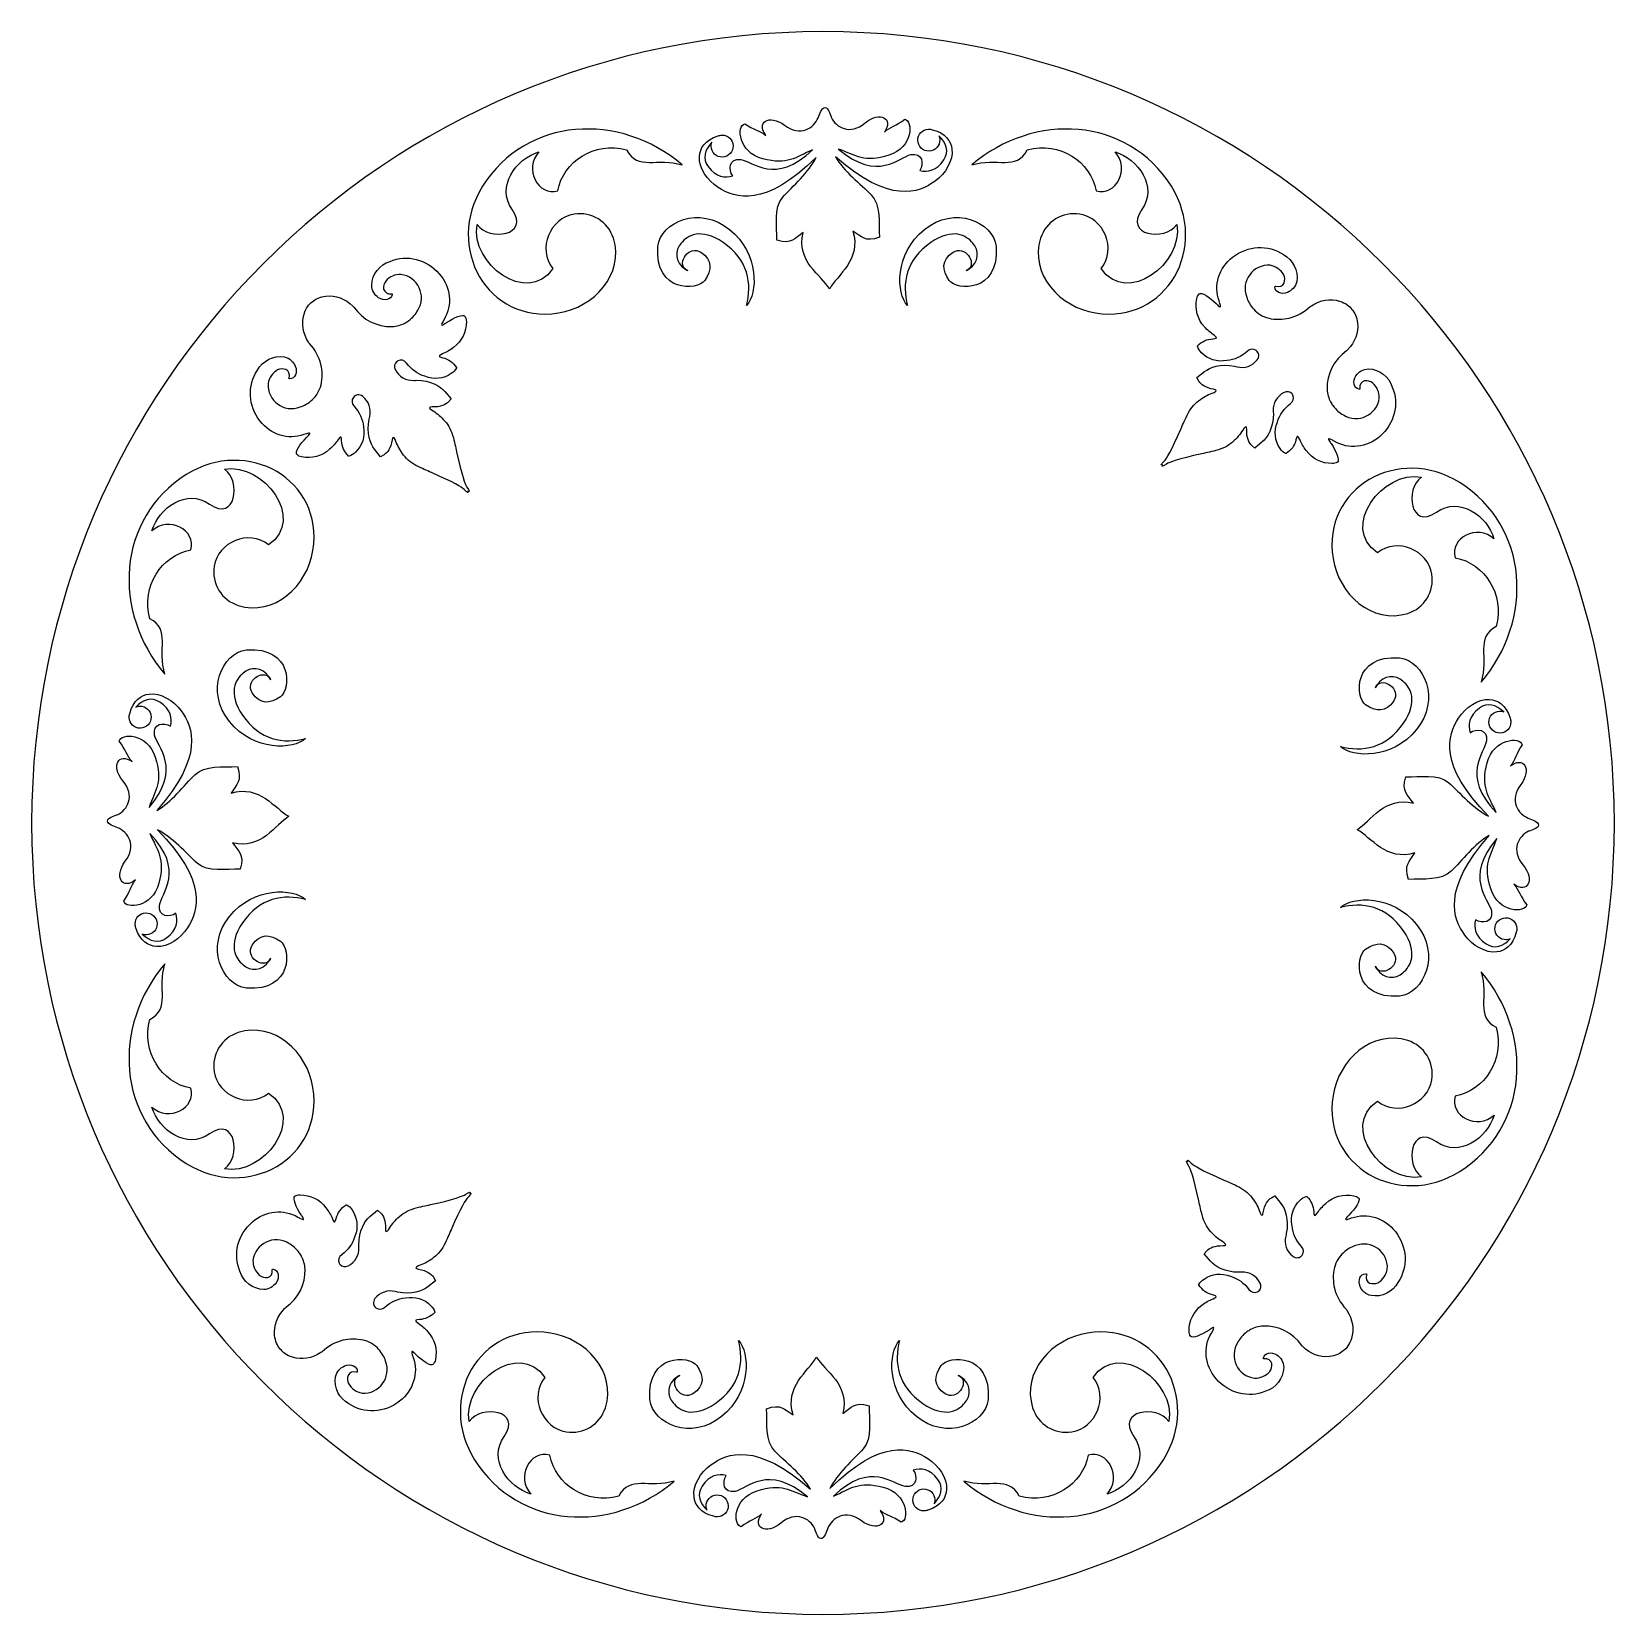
# Model space of a CAD drawing. Header units: centimetres. Extents: x -11.1 to 11.1, y -11.1 to 11.1.
import ezdxf

# ---------------------------------------------------------------- set-up
doc = ezdxf.new("R2010")
doc.units = ezdxf.units.CM
doc.header["$MEASUREMENT"] = 0
doc.layers.add('Camada 1', color=7, linetype='Continuous')

msp = doc.modelspace()

# ---------------------------------------------------------------- linework, layer by layer
at = {"layer": 'Camada 1'}
for points, knots in [([(-11.11206, -0.00005), (-11.11206, 6.13704), (-6.13716, 11.11194), (-0.00007, 11.11194), (-0.00007, 11.11194), (6.13694, 11.11194), (11.11206, 6.13703), (11.11206, -0.00006), (11.11206, -0.00006), (11.11206, -6.13718), (6.13694, -11.11195), (-0.00007, -11.11195), (-0.00007, -11.11195), (-6.13716, -11.11194), (-11.11206, -6.13717), (-11.11206, -0.00005)], [0, 0, 0, 0, 0.2, 0.2, 0.2, 0.2, 0.4, 0.4, 0.4, 0.4, 0.6, 0.6, 0.6, 0.6, 1, 1, 1, 1]), ([(-0.06685, 9.90349), (-0.12686, 9.75614), (-0.3158, 9.63475), (-0.53836, 9.7971), (-0.53836, 9.7971), (-0.76347, 9.96487), (-0.94241, 9.832), (-0.80048, 9.65303), (-0.80048, 9.65303), (-0.8839, 9.72473), (-0.97645, 9.73156), (-1.09708, 9.81826), (-1.09708, 9.81826), (-1.21411, 9.7873), (-1.19431, 9.4175), (-0.8443, 9.32494), (-0.8443, 9.32494), (-0.49643, 9.23535), (-0.38832, 9.34769), (-0.14577, 9.45186), (-0.14577, 9.45186), (-0.66898, 8.94812), (-0.989, 9.29568), (-1.1541, 9.3161), (-1.1541, 9.3161), (-1.31944, 9.33909), (-1.33346, 9.17439), (-1.26771, 9.08599), (-1.26771, 9.08599), (-1.37579, 9.05482), (-1.49901, 9.06546), (-1.61283, 9.21717), (-1.61283, 9.21717), (-1.699, 9.3307), (-1.65836, 9.45252), (-1.56177, 9.55951), (-1.56177, 9.55951), (-1.56878, 9.54067), (-1.57262, 9.52175), (-1.57198, 9.50101), (-1.57198, 9.50101), (-1.56941, 9.41772), (-1.49795, 9.34792), (-1.41262, 9.35036), (-1.41262, 9.35036), (-1.32708, 9.35303), (-1.25921, 9.42696), (-1.26175, 9.51025), (-1.26175, 9.51025), (-1.26432, 9.59568), (-1.3356, 9.66059), (-1.42135, 9.65834), (-1.42135, 9.65834), (-1.44008, 9.6577), (-1.45794, 9.65514), (-1.47411, 9.64728), (-1.47411, 9.64728), (-1.66284, 9.59323), (-1.72816, 9.46641), (-1.73454, 9.3596), (-1.73454, 9.3596), (-1.74369, 9.19736), (-1.62519, 9.02202), (-1.47197, 8.92457), (-1.47197, 8.92457), (-1.23644, 8.77169), (-0.81514, 8.63329), (-0.0968, 9.34682), (-0.0968, 9.34682), (-0.19276, 9.14468), (-0.43192, 8.93637), (-0.56448, 8.78659), (-0.56448, 8.78659), (-0.69661, 8.63649), (-0.64301, 8.38339), (-0.64661, 8.18199), (-0.64661, 8.18199), (-0.43658, 8.12315), (-0.40171, 8.20773), (-0.27659, 8.29232), (-0.27659, 8.29232), (-0.38277, 7.88867), (-0.02061, 7.68825), (0.09385, 7.49931), (0.09385, 7.49931), (0.19704, 7.69441), (0.54708, 7.91508), (0.41746, 8.31243), (0.41746, 8.31243), (0.54726, 8.2352), (0.58621, 8.15262), (0.79301, 8.22393), (0.79301, 8.22393), (0.77811, 8.42456), (0.81682, 8.68076), (0.67577, 8.82247), (0.67577, 8.82247), (0.53554, 8.96429), (0.28191, 9.15857), (0.17658, 9.35452), (0.17658, 9.35452), (0.93493, 8.68449), (1.34686, 8.84652), (1.57387, 9.01313), (1.57387, 9.01313), (1.72143, 9.11931), (1.82996, 9.30134), (1.8108, 9.46274), (1.8108, 9.46274), (1.79889, 9.56839), (1.72568, 9.69147), (1.53452, 9.73489), (1.53452, 9.73489), (1.51793, 9.74105), (1.49962, 9.74299), (1.4811, 9.74256), (1.4811, 9.74256), (1.39535, 9.73989), (1.32812, 9.67096), (1.33047, 9.58542), (1.33047, 9.58542), (1.33259, 9.50168), (1.40429, 9.43212), (1.48983, 9.43445), (1.48983, 9.43445), (1.57534, 9.43688), (1.64279, 9.51073), (1.64046, 9.59426), (1.64046, 9.59426), (1.63961, 9.61522), (1.63472, 9.63286), (1.62705, 9.65138), (1.62705, 9.65138), (1.7295, 9.55052), (1.77717, 9.43093), (1.69759, 9.31327), (1.69759, 9.31327), (1.593, 9.15529), (1.47066, 9.13785), (1.35874, 9.16198), (1.35874, 9.16198), (1.42108, 9.25421), (1.39769, 9.41783), (1.23425, 9.38539), (1.23425, 9.38539), (1.07045, 9.35528), (0.77104, 8.98994), (0.21973, 9.46262), (0.21973, 9.46262), (0.46762, 9.3724), (0.57975, 9.26675), (0.92402, 9.37655), (0.92402, 9.37655), (1.2683, 9.48868), (1.26658, 9.85881), (1.14807, 9.88349), (1.14807, 9.88349), (1.02999, 9.78967), (0.9404, 9.77774), (0.86126, 9.70156), (0.86126, 9.70156), (0.99255, 9.88817), (0.80594, 10.01009), (0.5908, 9.82999), (0.5908, 9.82999), (0.37866, 9.65468), (0.18334, 9.76519), (0.11418, 9.90915), (0.11418, 9.90915), (0.11418, 9.90915), (0.07907, 10.04896), (0.03076, 10.04872), (0.03076, 10.04872), (-0.01729, 10.04869), (-0.04729, 9.95212), (-0.06685, 9.90349)], [0, 0, 0, 0, 0.02222222, 0.02222222, 0.02222222, 0.02222222, 0.04444444, 0.04444444, 0.04444444, 0.04444444, 0.06666667, 0.06666667, 0.06666667, 0.06666667, 0.08888889, 0.08888889, 0.08888889, 0.08888889, 0.11111111, 0.11111111, 0.11111111, 0.11111111, 0.13333333, 0.13333333, 0.13333333, 0.13333333, 0.15555556, 0.15555556, 0.15555556, 0.15555556, 0.17777778, 0.17777778, 0.17777778, 0.17777778, 0.2, 0.2, 0.2, 0.2, 0.22222222, 0.22222222, 0.22222222, 0.22222222, 0.24444444, 0.24444444, 0.24444444, 0.24444444, 0.26666667, 0.26666667, 0.26666667, 0.26666667, 0.28888889, 0.28888889, 0.28888889, 0.28888889, 0.31111111, 0.31111111, 0.31111111, 0.31111111, 0.33333333, 0.33333333, 0.33333333, 0.33333333, 0.35555556, 0.35555556, 0.35555556, 0.35555556, 0.37777778, 0.37777778, 0.37777778, 0.37777778, 0.4, 0.4, 0.4, 0.4, 0.42222222, 0.42222222, 0.42222222, 0.42222222, 0.44444444, 0.44444444, 0.44444444, 0.44444444, 0.46666667, 0.46666667, 0.46666667, 0.46666667, 0.48888889, 0.48888889, 0.48888889, 0.48888889, 0.51111111, 0.51111111, 0.51111111, 0.51111111, 0.53333333, 0.53333333, 0.53333333, 0.53333333, 0.55555556, 0.55555556, 0.55555556, 0.55555556, 0.57777778, 0.57777778, 0.57777778, 0.57777778, 0.6, 0.6, 0.6, 0.6, 0.62222222, 0.62222222, 0.62222222, 0.62222222, 0.64444444, 0.64444444, 0.64444444, 0.64444444, 0.66666667, 0.66666667, 0.66666667, 0.66666667, 0.68888889, 0.68888889, 0.68888889, 0.68888889, 0.71111111, 0.71111111, 0.71111111, 0.71111111, 0.73333333, 0.73333333, 0.73333333, 0.73333333, 0.75555556, 0.75555556, 0.75555556, 0.75555556, 0.77777778, 0.77777778, 0.77777778, 0.77777778, 0.8, 0.8, 0.8, 0.8, 0.82222222, 0.82222222, 0.82222222, 0.82222222, 0.84444444, 0.84444444, 0.84444444, 0.84444444, 0.86666667, 0.86666667, 0.86666667, 0.86666667, 0.88888889, 0.88888889, 0.88888889, 0.88888889, 0.91111111, 0.91111111, 0.91111111, 0.91111111, 0.93333333, 0.93333333, 0.93333333, 0.93333333, 0.95555556, 0.95555556, 0.95555556, 0.95555556, 1, 1, 1, 1]), ([(-4.36535, 8.61343), (-4.10833, 8.24661), (-4.68536, 8.16512), (-4.85771, 8.40235), (-4.85771, 8.40235), (-4.95198, 7.85509), (-4.16064, 7.25686), (-3.79255, 7.78553), (-3.79255, 7.78553), (-4.01808, 8.06776), (-3.83126, 8.49236), (-3.49508, 8.54938), (-3.49508, 8.54938), (-3.25187, 8.59002), (-3.01378, 8.44045), (-2.94356, 8.21235), (-2.94356, 8.21235), (-2.78568, 7.70509), (-3.21465, 7.24104), (-3.71509, 7.16187), (-3.71509, 7.16187), (-4.71088, 7.00442), (-5.31794, 8.08437), (-4.77959, 8.94066), (-4.77959, 8.94066), (-4.1651, 9.91996), (-2.85141, 9.98635), (-1.97585, 9.2412), (-1.97585, 9.2412), (-2.32841, 9.34886), (-2.60418, 9.15685), (-2.75695, 9.45207), (-2.75695, 9.45207), (-3.21632, 9.57653), (-3.6436, 9.28718), (-3.72551, 8.87874), (-3.72551, 8.87874), (-3.99785, 8.79278), (-4.20957, 9.19066), (-3.98872, 9.42217), (-3.98872, 9.42217), (-4.31537, 9.32611), (-4.59239, 8.93813), (-4.36535, 8.61343)], [0, 0, 0, 0, 0.08333333, 0.08333333, 0.08333333, 0.08333333, 0.16666667, 0.16666667, 0.16666667, 0.16666667, 0.25, 0.25, 0.25, 0.25, 0.33333333, 0.33333333, 0.33333333, 0.33333333, 0.41666667, 0.41666667, 0.41666667, 0.41666667, 0.5, 0.5, 0.5, 0.5, 0.58333333, 0.58333333, 0.58333333, 0.58333333, 0.66666667, 0.66666667, 0.66666667, 0.66666667, 0.75, 0.75, 0.75, 0.75, 0.83333333, 0.83333333, 0.83333333, 0.83333333, 1, 1, 1, 1]), ([(4.10066, 9.42218), (4.32153, 9.19067), (4.1096, 8.79279), (3.83724, 8.87875), (3.83724, 8.87875), (3.75554, 9.28719), (3.32829, 9.57654), (2.86871, 9.45208), (2.86871, 9.45208), (2.71594, 9.15686), (2.44019, 9.34889), (2.08782, 9.24121), (2.08782, 9.24121), (2.96317, 9.98636), (4.27685, 9.91997), (4.89135, 8.94067), (4.89135, 8.94067), (5.4297, 8.08435), (4.82285, 7.00442), (3.82704, 7.16188), (3.82704, 7.16188), (3.32661, 7.24104), (2.89764, 7.7051), (3.05551, 8.21236), (3.05551, 8.21236), (3.12573, 8.44046), (3.36364, 8.59003), (3.60703, 8.54939), (3.60703, 8.54939), (3.94321, 8.49237), (4.13006, 8.06777), (3.9045, 7.78554), (3.9045, 7.78554), (4.27259, 7.2569), (5.06372, 7.8551), (4.96966, 8.40236), (4.96966, 8.40236), (4.79728, 8.16511), (4.22025, 8.2466), (4.4773, 8.61344), (4.4773, 8.61344), (4.70412, 8.93813), (4.42707, 9.32611), (4.10066, 9.42218)], [0, 0, 0, 0, 0.08333333, 0.08333333, 0.08333333, 0.08333333, 0.16666667, 0.16666667, 0.16666667, 0.16666667, 0.25, 0.25, 0.25, 0.25, 0.33333333, 0.33333333, 0.33333333, 0.33333333, 0.41666667, 0.41666667, 0.41666667, 0.41666667, 0.5, 0.5, 0.5, 0.5, 0.58333333, 0.58333333, 0.58333333, 0.58333333, 0.66666667, 0.66666667, 0.66666667, 0.66666667, 0.75, 0.75, 0.75, 0.75, 0.83333333, 0.83333333, 0.83333333, 0.83333333, 1, 1, 1, 1]), ([(-1.92824, 7.77348), (-2.09358, 7.87413), (-2.07887, 8.04328), (-1.99163, 8.14276), (-1.99163, 8.14276), (-1.8995, 8.24724), (-1.72078, 8.36628), (-1.40224, 8.15033), (-1.40224, 8.15033), (-1.04775, 7.91456), (-0.99478, 7.56806), (-1.07392, 7.26572), (-1.07392, 7.26572), (-0.91647, 7.42849), (-0.88966, 7.99766), (-1.31181, 8.33522), (-1.31181, 8.33522), (-1.73332, 8.67323), (-2.27463, 8.44735), (-2.31995, 8.09437), (-2.31995, 8.09437), (-2.36461, 7.44082), (-1.76141, 7.47241), (-1.66034, 7.61955), (-1.66034, 7.61955), (-1.56012, 7.76721), (-1.54567, 7.90149), (-1.71693, 8.01542), (-1.71693, 8.01542), (-1.87697, 8.12255), (-2.05355, 7.86575), (-1.92824, 7.77348)], [0, 0, 0, 0, 0.11111111, 0.11111111, 0.11111111, 0.11111111, 0.22222222, 0.22222222, 0.22222222, 0.22222222, 0.33333333, 0.33333333, 0.33333333, 0.33333333, 0.44444444, 0.44444444, 0.44444444, 0.44444444, 0.55555556, 0.55555556, 0.55555556, 0.55555556, 0.66666667, 0.66666667, 0.66666667, 0.66666667, 0.77777778, 0.77777778, 0.77777778, 0.77777778, 1, 1, 1, 1]), ([(1.82865, 8.01542), (1.65746, 7.90149), (1.67204, 7.76721), (1.77203, 7.61955), (1.77203, 7.61955), (1.87331, 7.47242), (2.47632, 7.44082), (2.43164, 8.09437), (2.43164, 8.09437), (2.38655, 8.44735), (1.84524, 8.67323), (1.42363, 8.33522), (1.42363, 8.33522), (1.00146, 7.99766), (1.02829, 7.42847), (1.18574, 7.26572), (1.18574, 7.26572), (1.10658, 7.56806), (1.15957, 7.91456), (1.51404, 8.15033), (1.51404, 8.15033), (1.83247, 8.36631), (2.01119, 8.24725), (2.10353, 8.14276), (2.10353, 8.14276), (2.19079, 8.0433), (2.20524, 7.87413), (2.04014, 7.77348), (2.04014, 7.77348), (2.16526, 7.86575), (1.98865, 8.12255), (1.82865, 8.01542)], [0, 0, 0, 0, 0.11111111, 0.11111111, 0.11111111, 0.11111111, 0.22222222, 0.22222222, 0.22222222, 0.22222222, 0.33333333, 0.33333333, 0.33333333, 0.33333333, 0.44444444, 0.44444444, 0.44444444, 0.44444444, 0.55555556, 0.55555556, 0.55555556, 0.55555556, 0.66666667, 0.66666667, 0.66666667, 0.66666667, 0.77777778, 0.77777778, 0.77777778, 0.77777778, 1, 1, 1, 1]), ([(6.58846, 6.02554), (6.5923, 6.02022), (6.59568, 6.0149), (6.59867, 6.00874), (6.59867, 6.00874), (6.6191, 5.96683), (6.60465, 5.91619), (6.56504, 5.88894), (6.56504, 5.88894), (6.47312, 5.82062), (6.41269, 5.73596), (6.37994, 5.62978), (6.37994, 5.62978), (6.3293, 5.49998), (6.34332, 5.36935), (6.41907, 5.25913), (6.41907, 5.25913), (6.43865, 5.22677), (6.46333, 5.20423), (6.49694, 5.18679), (6.49694, 5.18679), (6.4999, 5.18658), (6.50292, 5.18658), (6.50377, 5.18679), (6.50377, 5.18679), (6.57526, 5.23423), (6.6208, 5.29786), (6.64164, 5.37872), (6.64164, 5.37872), (6.65228, 5.4183), (6.66164, 5.46169), (6.69485, 5.38446), (6.69485, 5.38446), (6.71954, 5.3266), (6.74718, 5.27958), (6.7855, 5.22912), (6.7855, 5.22912), (6.87316, 5.11104), (7.00082, 5.04783), (7.15147, 5.04804), (7.15147, 5.04804), (7.1774, 5.0474), (7.20081, 5.0542), (7.22254, 5.06868), (7.22254, 5.06868), (7.25831, 5.09273), (7.20807, 5.21955), (7.13531, 5.32869), (7.13531, 5.32869), (7.13063, 5.3353), (7.12594, 5.34168), (7.12168, 5.34848), (7.12168, 5.34848), (7.09572, 5.38677), (7.07146, 5.42508), (7.17997, 5.3606), (7.17997, 5.3606), (7.38124, 5.2408), (7.63447, 5.26696), (7.81957, 5.42892), (7.81957, 5.42892), (8.02385, 5.6036), (8.0949, 5.88276), (7.99446, 6.12044), (7.99446, 6.12044), (7.94853, 6.26813), (7.81446, 6.37174), (7.65958, 6.37727), (7.65958, 6.37727), (7.58126, 6.376), (7.52001, 6.33385), (7.48424, 6.28109), (7.48424, 6.28109), (7.43103, 6.20216), (7.45233, 6.10363), (7.52594, 6.09215), (7.52594, 6.09215), (7.53361, 6.09067), (7.54383, 6.08641), (7.53914, 6.10427), (7.53914, 6.10427), (7.53062, 6.1547), (7.56256, 6.1964), (7.6038, 6.20939), (7.6038, 6.20939), (7.6455, 6.21386), (7.68508, 6.20278), (7.71699, 6.18002), (7.71699, 6.18002), (7.77954, 6.12599), (7.81232, 6.04725), (7.81105, 5.96809), (7.81105, 5.96809), (7.78126, 5.7283), (7.51146, 5.60106), (7.30675, 5.73084), (7.30675, 5.73084), (7.25484, 5.75873), (7.20504, 5.80127), (7.16078, 5.86086), (7.16078, 5.86086), (7.14887, 5.87684), (7.13697, 5.89385), (7.12757, 5.91192), (7.12757, 5.91192), (7.12757, 5.91192), (7.12757, 5.91213), (7.12757, 5.91213), (7.12757, 5.91213), (7.09947, 5.96468), (7.08291, 6.02553), (7.07907, 6.09001), (7.07907, 6.09001), (7.07309, 6.30662), (7.17056, 6.49961), (7.35228, 6.63005), (7.35228, 6.63005), (7.35696, 6.63473), (7.36204, 6.63963), (7.36673, 6.64386), (7.36673, 6.64386), (7.47058, 6.7494), (7.5195, 6.88453), (7.50632, 7.02047), (7.50632, 7.02047), (7.4978, 7.10495), (7.46801, 7.16708), (7.42673, 7.21261), (7.42673, 7.21261), (7.39056, 7.26135), (7.33566, 7.30283), (7.25396, 7.32752), (7.25396, 7.32752), (7.12331, 7.36689), (6.9816, 7.34517), (6.85735, 7.26368), (6.85735, 7.26368), (6.85224, 7.26029), (6.84671, 7.25582), (6.84118, 7.25199), (6.84118, 7.25199), (6.75352, 7.17071), (6.65393, 7.11626), (6.54755, 7.09049), (6.54755, 7.09049), (6.45521, 7.06771), (6.35647, 7.06644), (6.25815, 7.08898), (6.25815, 7.08898), (6.17433, 7.11025), (6.10199, 7.15452), (6.04794, 7.21474), (6.04794, 7.21474), (5.9986, 7.26964), (5.96669, 7.32687), (5.94922, 7.38304), (5.94922, 7.38304), (5.86156, 7.60902), (6.03905, 7.84902), (6.27945, 7.83177), (6.27945, 7.83177), (6.35774, 7.81772), (6.42796, 7.77092), (6.46966, 7.69858), (6.46966, 7.69858), (6.4854, 7.66305), (6.48839, 7.62177), (6.47604, 7.5824), (6.47604, 7.5824), (6.45564, 7.54369), (6.40796, 7.52091), (6.36028, 7.53856), (6.36028, 7.53856), (6.34411, 7.54666), (6.34581, 7.53665), (6.34581, 7.52792), (6.34581, 7.52792), (6.34324, 7.45344), (6.43561, 7.41407), (6.52327, 7.45048), (6.52327, 7.45048), (6.58243, 7.47495), (6.63519, 7.52729), (6.65178, 7.60367), (6.65178, 7.60367), (6.67604, 7.75708), (6.60072, 7.90836), (6.46453, 7.98179), (6.46453, 7.98179), (6.25048, 8.12689), (5.96365, 8.11117), (5.75217, 7.94499), (5.75217, 7.94499), (5.55767, 7.79434), (5.48277, 7.55092), (5.56109, 7.3305), (5.56109, 7.3305), (5.60364, 7.21154), (5.57088, 7.24263), (5.53767, 7.27645), (5.53767, 7.27645), (5.53214, 7.28156), (5.52661, 7.2873), (5.52108, 7.29262), (5.52108, 7.29262), (5.42829, 7.38517), (5.31338, 7.45965), (5.28319, 7.4288), (5.28319, 7.4288), (5.26446, 7.41049), (5.2534, 7.38922), (5.24914, 7.36326), (5.24914, 7.36326), (5.2198, 7.21538), (5.25681, 7.07836), (5.35553, 6.9694), (5.35553, 6.9694), (5.39765, 6.92175), (5.4385, 6.88537), (5.49044, 6.85005), (5.49044, 6.85005), (5.55979, 6.80237), (5.51597, 6.80131), (5.47467, 6.7992), (5.47467, 6.7992), (5.39127, 6.79452), (5.31978, 6.76218), (5.25935, 6.70112), (5.25935, 6.70112), (5.25935, 6.69985), (5.2589, 6.69728), (5.25805, 6.69408), (5.25805, 6.69408), (5.26914, 6.65749), (5.28657, 6.62939), (5.3138, 6.60407), (5.3138, 6.60407), (5.40741, 6.50832), (5.53295, 6.46919), (5.66956, 6.49384), (5.66956, 6.49384), (5.78061, 6.50511), (5.87511, 6.54787), (5.9602, 6.62534), (5.9602, 6.62534), (5.99468, 6.65873), (6.04698, 6.6632), (6.08403, 6.63471), (6.08403, 6.63471), (6.10361, 6.62003), (6.11552, 6.59896), (6.11808, 6.57621), (6.11808, 6.57621), (6.12104, 6.55131), (6.11467, 6.52536), (6.09808, 6.50366), (6.09808, 6.50366), (6.02955, 6.41749), (5.92105, 6.37875), (5.81466, 6.40579), (5.81466, 6.40579), (5.80275, 6.40812), (5.78913, 6.41132), (5.77934, 6.41322), (5.77934, 6.41322), (5.58103, 6.45259), (5.43422, 6.39983), (5.35548, 6.3381), (5.35548, 6.3381), (5.35548, 6.3381), (5.24822, 6.25341), (5.24822, 6.25341), (5.24822, 6.25341), (5.24822, 6.25341), (5.27717, 6.20404), (5.27717, 6.20404), (5.27717, 6.20404), (5.30569, 6.15702), (5.37081, 6.10935), (5.48571, 6.09022), (5.48571, 6.09022), (5.53209, 6.08255), (5.53466, 6.06916), (5.49079, 6.0468), (5.49079, 6.0468), (5.4193, 6.02254), (5.36228, 5.99277), (5.301, 5.94893), (5.301, 5.94893), (5.22866, 5.89998), (5.17249, 5.83659), (5.1295, 5.757), (5.1295, 5.757), (5.08143, 5.66699), (5.05931, 5.60719), (5.02824, 5.53785), (5.02824, 5.53785), (4.88992, 5.21911), (4.82483, 5.1155), (4.7899, 5.07869), (4.7899, 5.07869), (4.7899, 5.07869), (4.76397, 5.05146), (4.76397, 5.05146), (4.76397, 5.05146), (4.75799, 5.04508), (4.73373, 5.01339), (4.76693, 5.02741), (4.76693, 5.02741), (4.74693, 4.99719), (4.78267, 5.01484), (4.7899, 5.01974), (4.7899, 5.01974), (4.7899, 5.01974), (4.82184, 5.03974), (4.82184, 5.03974), (4.82184, 5.03974), (4.86439, 5.06697), (4.97929, 5.11017), (5.31846, 5.18486), (5.31846, 5.18486), (5.39291, 5.20124), (5.45549, 5.21145), (5.55336, 5.24103), (5.55336, 5.24103), (5.63977, 5.26762), (5.71296, 5.31083), (5.77508, 5.37189), (5.77508, 5.37189), (5.82998, 5.42338), (5.86999, 5.47423), (5.90787, 5.53892), (5.90787, 5.53892), (5.93851, 5.57744), (5.95084, 5.57318), (5.94957, 5.52596), (5.94957, 5.52596), (5.94573, 5.40936), (5.97936, 5.3366), (6.02064, 5.29934), (6.02064, 5.29934), (6.02064, 5.29934), (6.06319, 5.26105), (6.06319, 5.26105), (6.06319, 5.26105), (6.06319, 5.26105), (6.16744, 5.34998), (6.16744, 5.34998), (6.16744, 5.34998), (6.24319, 5.41531), (6.32362, 5.54913), (6.32362, 5.75127), (6.32362, 5.75127), (6.32317, 5.76106), (6.32277, 5.77532), (6.32277, 5.78744), (6.32277, 5.78744), (6.31679, 5.89703), (6.37598, 5.99596), (6.47427, 6.04575), (6.47427, 6.04575), (6.51398, 6.06703), (6.56163, 6.05745), (6.58846, 6.02554)], [0, 0, 0, 0, 0.01086957, 0.01086957, 0.01086957, 0.01086957, 0.02173913, 0.02173913, 0.02173913, 0.02173913, 0.0326087, 0.0326087, 0.0326087, 0.0326087, 0.04347826, 0.04347826, 0.04347826, 0.04347826, 0.05434783, 0.05434783, 0.05434783, 0.05434783, 0.06521739, 0.06521739, 0.06521739, 0.06521739, 0.07608696, 0.07608696, 0.07608696, 0.07608696, 0.08695652, 0.08695652, 0.08695652, 0.08695652, 0.09782609, 0.09782609, 0.09782609, 0.09782609, 0.10869565, 0.10869565, 0.10869565, 0.10869565, 0.11956522, 0.11956522, 0.11956522, 0.11956522, 0.13043478, 0.13043478, 0.13043478, 0.13043478, 0.14130435, 0.14130435, 0.14130435, 0.14130435, 0.15217391, 0.15217391, 0.15217391, 0.15217391, 0.16304348, 0.16304348, 0.16304348, 0.16304348, 0.17391304, 0.17391304, 0.17391304, 0.17391304, 0.18478261, 0.18478261, 0.18478261, 0.18478261, 0.19565217, 0.19565217, 0.19565217, 0.19565217, 0.20652174, 0.20652174, 0.20652174, 0.20652174, 0.2173913, 0.2173913, 0.2173913, 0.2173913, 0.22826087, 0.22826087, 0.22826087, 0.22826087, 0.23913043, 0.23913043, 0.23913043, 0.23913043, 0.25, 0.25, 0.25, 0.25, 0.26086957, 0.26086957, 0.26086957, 0.26086957, 0.27173913, 0.27173913, 0.27173913, 0.27173913, 0.2826087, 0.2826087, 0.2826087, 0.2826087, 0.29347826, 0.29347826, 0.29347826, 0.29347826, 0.30434783, 0.30434783, 0.30434783, 0.30434783, 0.31521739, 0.31521739, 0.31521739, 0.31521739, 0.32608696, 0.32608696, 0.32608696, 0.32608696, 0.33695652, 0.33695652, 0.33695652, 0.33695652, 0.34782609, 0.34782609, 0.34782609, 0.34782609, 0.35869565, 0.35869565, 0.35869565, 0.35869565, 0.36956522, 0.36956522, 0.36956522, 0.36956522, 0.38043478, 0.38043478, 0.38043478, 0.38043478, 0.39130435, 0.39130435, 0.39130435, 0.39130435, 0.40217391, 0.40217391, 0.40217391, 0.40217391, 0.41304348, 0.41304348, 0.41304348, 0.41304348, 0.42391304, 0.42391304, 0.42391304, 0.42391304, 0.43478261, 0.43478261, 0.43478261, 0.43478261, 0.44565217, 0.44565217, 0.44565217, 0.44565217, 0.45652174, 0.45652174, 0.45652174, 0.45652174, 0.4673913, 0.4673913, 0.4673913, 0.4673913, 0.47826087, 0.47826087, 0.47826087, 0.47826087, 0.48913043, 0.48913043, 0.48913043, 0.48913043, 0.5, 0.5, 0.5, 0.5, 0.51086957, 0.51086957, 0.51086957, 0.51086957, 0.52173913, 0.52173913, 0.52173913, 0.52173913, 0.5326087, 0.5326087, 0.5326087, 0.5326087, 0.54347826, 0.54347826, 0.54347826, 0.54347826, 0.55434783, 0.55434783, 0.55434783, 0.55434783, 0.56521739, 0.56521739, 0.56521739, 0.56521739, 0.57608696, 0.57608696, 0.57608696, 0.57608696, 0.58695652, 0.58695652, 0.58695652, 0.58695652, 0.59782609, 0.59782609, 0.59782609, 0.59782609, 0.60869565, 0.60869565, 0.60869565, 0.60869565, 0.61956522, 0.61956522, 0.61956522, 0.61956522, 0.63043478, 0.63043478, 0.63043478, 0.63043478, 0.64130435, 0.64130435, 0.64130435, 0.64130435, 0.65217391, 0.65217391, 0.65217391, 0.65217391, 0.66304348, 0.66304348, 0.66304348, 0.66304348, 0.67391304, 0.67391304, 0.67391304, 0.67391304, 0.68478261, 0.68478261, 0.68478261, 0.68478261, 0.69565217, 0.69565217, 0.69565217, 0.69565217, 0.70652174, 0.70652174, 0.70652174, 0.70652174, 0.7173913, 0.7173913, 0.7173913, 0.7173913, 0.72826087, 0.72826087, 0.72826087, 0.72826087, 0.73913043, 0.73913043, 0.73913043, 0.73913043, 0.75, 0.75, 0.75, 0.75, 0.76086957, 0.76086957, 0.76086957, 0.76086957, 0.77173913, 0.77173913, 0.77173913, 0.77173913, 0.7826087, 0.7826087, 0.7826087, 0.7826087, 0.79347826, 0.79347826, 0.79347826, 0.79347826, 0.80434783, 0.80434783, 0.80434783, 0.80434783, 0.81521739, 0.81521739, 0.81521739, 0.81521739, 0.82608696, 0.82608696, 0.82608696, 0.82608696, 0.83695652, 0.83695652, 0.83695652, 0.83695652, 0.84782609, 0.84782609, 0.84782609, 0.84782609, 0.85869565, 0.85869565, 0.85869565, 0.85869565, 0.86956522, 0.86956522, 0.86956522, 0.86956522, 0.88043478, 0.88043478, 0.88043478, 0.88043478, 0.89130435, 0.89130435, 0.89130435, 0.89130435, 0.90217391, 0.90217391, 0.90217391, 0.90217391, 0.91304348, 0.91304348, 0.91304348, 0.91304348, 0.92391304, 0.92391304, 0.92391304, 0.92391304, 0.93478261, 0.93478261, 0.93478261, 0.93478261, 0.94565217, 0.94565217, 0.94565217, 0.94565217, 0.95652174, 0.95652174, 0.95652174, 0.95652174, 0.9673913, 0.9673913, 0.9673913, 0.9673913, 0.97826087, 0.97826087, 0.97826087, 0.97826087, 1, 1, 1, 1]), ([(-5.98523, 6.48086), (-5.97991, 6.4847), (-5.97459, 6.48808), (-5.9684, 6.49086), (-5.9684, 6.49086), (-5.9267, 6.5115), (-5.87606, 6.49702), (-5.84881, 6.45744), (-5.84881, 6.45744), (-5.78031, 6.36531), (-5.69562, 6.30509), (-5.58965, 6.27231), (-5.58965, 6.27231), (-5.45985, 6.22146), (-5.32922, 6.23572), (-5.219, 6.31126), (-5.219, 6.31126), (-5.18664, 6.33105), (-5.1641, 6.35552), (-5.14642, 6.38934), (-5.14642, 6.38934), (-5.14642, 6.39212), (-5.14642, 6.39508), (-5.14663, 6.39595), (-5.14663, 6.39595), (-5.19407, 6.46744), (-5.2577, 6.51319), (-5.33856, 6.53404), (-5.33856, 6.53404), (-5.37814, 6.54468), (-5.42153, 6.55383), (-5.34409, 6.58701), (-5.34409, 6.58701), (-5.2862, 6.6117), (-5.23939, 6.63934), (-5.18875, 6.67766), (-5.18875, 6.67766), (-5.07067, 6.76553), (-5.00767, 6.893), (-5.00788, 7.04384), (-5.00788, 7.04384), (-5.00724, 7.0698), (-5.01386, 7.09297), (-5.02831, 7.1147), (-5.02831, 7.1147), (-5.05236, 7.15045), (-5.17918, 7.10023), (-5.28853, 7.02747), (-5.28853, 7.02747), (-5.29491, 7.023), (-5.30152, 7.0181), (-5.30832, 7.01406), (-5.30832, 7.01406), (-5.34639, 6.9881), (-5.38492, 6.96363), (-5.32044, 7.07214), (-5.32044, 7.07214), (-5.20064, 7.27344), (-5.2268, 7.52664), (-5.38852, 7.71174), (-5.38852, 7.71174), (-5.56341, 7.91621), (-5.84236, 7.98707), (-6.08004, 7.88663), (-6.08004, 7.88663), (-6.22792, 7.84088), (-6.33134, 7.70685), (-6.33708, 7.55172), (-6.33708, 7.55172), (-6.33557, 7.47343), (-6.29366, 7.41236), (-6.2409, 7.37662), (-6.2409, 7.37662), (-6.16176, 7.32341), (-6.06344, 7.3445), (-6.05175, 7.41811), (-6.05175, 7.41811), (-6.05024, 7.42599), (-6.04622, 7.436), (-6.06408, 7.43131), (-6.06408, 7.43131), (-6.1143, 7.42303), (-6.15621, 7.45494), (-6.1692, 7.49621), (-6.1692, 7.49621), (-6.17367, 7.5377), (-6.16259, 7.57749), (-6.13983, 7.6094), (-6.13983, 7.6094), (-6.0858, 7.67195), (-6.00706, 7.70473), (-5.9279, 7.70322), (-5.9279, 7.70322), (-5.6879, 7.67343), (-5.56087, 7.40363), (-5.69065, 7.19892), (-5.69065, 7.19892), (-5.71854, 7.14701), (-5.76108, 7.09721), (-5.82045, 7.05295), (-5.82045, 7.05295), (-5.8364, 7.04126), (-5.85363, 7.02932), (-5.87173, 7.01996), (-5.87173, 7.01996), (-5.87173, 7.01996), (-5.87194, 7.01995), (-5.87194, 7.01995), (-5.87194, 7.01995), (-5.92449, 6.99185), (-5.98513, 6.97505), (-6.04961, 6.97124), (-6.04961, 6.97124), (-6.26644, 6.96526), (-6.45942, 7.06294), (-6.58984, 7.24445), (-6.58984, 7.24445), (-6.59442, 7.24934), (-6.59942, 7.25445), (-6.60357, 7.25892), (-6.60357, 7.25892), (-6.70922, 7.36295), (-6.84434, 7.41169), (-6.98018, 7.39873), (-6.98018, 7.39873), (-7.06477, 7.39021), (-7.12679, 7.36042), (-7.17243, 7.31914), (-7.17243, 7.31914), (-7.22117, 7.28297), (-7.26265, 7.22786), (-7.28734, 7.14637), (-7.28734, 7.14637), (-7.32671, 7.01551), (-7.30491, 6.8738), (-7.2235, 6.74955), (-7.2235, 6.74955), (-7.21998, 6.74444), (-7.21564, 6.73913), (-7.2117, 6.7336), (-7.2117, 6.7336), (-7.13053, 6.64594), (-7.07605, 6.54635), (-7.0502, 6.43997), (-7.0502, 6.43997), (-7.02745, 6.34742), (-7.02628, 6.24889), (-7.04882, 6.1506), (-7.04882, 6.1506), (-7.06999, 6.06657), (-7.11425, 5.99442), (-7.17447, 5.94039), (-7.17447, 5.94039), (-7.22948, 5.89081), (-7.2866, 5.8589), (-7.34277, 5.84146), (-7.34277, 5.84146), (-7.56875, 5.7538), (-7.80875, 5.93126), (-7.7915, 6.1719), (-7.7915, 6.1719), (-7.77758, 6.25001), (-7.73075, 6.32041), (-7.65841, 6.36192), (-7.65841, 6.36192), (-7.62277, 6.37766), (-7.5815, 6.38065), (-7.54213, 6.36851), (-7.54213, 6.36851), (-7.50339, 6.34787), (-7.48075, 6.30043), (-7.49829, 6.25275), (-7.49829, 6.25275), (-7.50639, 6.23637), (-7.49638, 6.23807), (-7.48776, 6.23807), (-7.48776, 6.23807), (-7.41317, 6.23553), (-7.3738, 6.32787), (-7.41032, 6.41574), (-7.41032, 6.41574), (-7.43479, 6.47469), (-7.48702, 6.52745), (-7.56351, 6.54404), (-7.56351, 6.54404), (-7.71681, 6.56851), (-7.8681, 6.49319), (-7.94163, 6.35701), (-7.94163, 6.35701), (-8.08673, 6.14296), (-8.07101, 5.85592), (-7.90469, 5.64465), (-7.90469, 5.64465), (-7.75417, 5.45015), (-7.51062, 5.37528), (-7.2902, 5.45357), (-7.2902, 5.45357), (-7.17127, 5.49612), (-7.20244, 5.46315), (-7.23617, 5.43015), (-7.23617, 5.43015), (-7.24128, 5.42462), (-7.24702, 5.41888), (-7.25244, 5.41356), (-7.25244, 5.41356), (-7.34499, 5.32056), (-7.41947, 5.20568), (-7.38862, 5.17567), (-7.38862, 5.17567), (-7.3702, 5.15694), (-7.34904, 5.1459), (-7.32298, 5.14162), (-7.32298, 5.14162), (-7.17521, 5.11204), (-7.03818, 5.14908), (-6.92912, 5.24801), (-6.92912, 5.24801), (-6.88147, 5.29013), (-6.84506, 5.33098), (-6.80987, 5.38292), (-6.80987, 5.38292), (-6.76209, 5.45229), (-6.76113, 5.40824), (-6.75902, 5.36697), (-6.75902, 5.36697), (-6.75434, 5.28376), (-6.722, 5.21208), (-6.66083, 5.15163), (-6.66083, 5.15163), (-6.65967, 5.15163), (-6.6571, 5.15121), (-6.6539, 5.15057), (-6.6539, 5.15057), (-6.61731, 5.16142), (-6.5891, 5.17885), (-6.56378, 5.20632), (-6.56378, 5.20632), (-6.46792, 5.29996), (-6.42876, 5.42547), (-6.45348, 5.56208), (-6.45348, 5.56208), (-6.46496, 5.67291), (-6.50761, 5.76763), (-6.58508, 5.85251), (-6.58508, 5.85251), (-6.6186, 5.88699), (-6.62297, 5.93953), (-6.59455, 5.97634), (-6.59455, 5.97634), (-6.57976, 5.99592), (-6.5588, 6.00783), (-6.53594, 6.01039), (-6.53594, 6.01039), (-6.51115, 6.01359), (-6.48519, 6.00719), (-6.4635, 5.99039), (-6.4635, 5.99039), (-6.37733, 5.92186), (-6.33859, 5.81336), (-6.36563, 5.70718), (-6.36563, 5.70718), (-6.36796, 5.69527), (-6.37116, 5.68144), (-6.37306, 5.67165), (-6.37306, 5.67165), (-6.41243, 5.47356), (-6.35965, 5.32653), (-6.29773, 5.248), (-6.29773, 5.248), (-6.29773, 5.248), (-6.21325, 5.14055), (-6.21325, 5.14055), (-6.21325, 5.14055), (-6.21325, 5.14055), (-6.16388, 5.16971), (-6.16388, 5.16971), (-6.16388, 5.16971), (-6.11665, 5.19802), (-6.069, 5.26313), (-6.05006, 5.37823), (-6.05006, 5.37823), (-6.04239, 5.42461), (-6.029, 5.42694), (-6.00646, 5.38312), (-6.00646, 5.38312), (-5.9822, 5.31184), (-5.95241, 5.25482), (-5.9088, 5.19333), (-5.9088, 5.19333), (-5.85964, 5.12099), (-5.79646, 5.06482), (-5.71687, 5.02185), (-5.71687, 5.02185), (-5.62665, 4.97375), (-5.56688, 4.95163), (-5.49772, 4.92078), (-5.49772, 4.92078), (-5.17898, 4.78227), (-5.07515, 4.71716), (-5.03835, 4.68247), (-5.03835, 4.68247), (-5.03835, 4.68247), (-5.01134, 4.65651), (-5.01134, 4.65651), (-5.01134, 4.65651), (-5.00496, 4.65035), (-4.97327, 4.62608), (-4.98708, 4.65947), (-4.98708, 4.65947), (-4.95686, 4.63947), (-4.97475, 4.67521), (-4.97941, 4.68246), (-4.97941, 4.68246), (-4.97941, 4.68246), (-4.99962, 4.7144), (-4.99962, 4.7144), (-4.99962, 4.7144), (-5.02663, 4.75695), (-5.07005, 4.87185), (-5.14453, 5.21102), (-5.14453, 5.21102), (-5.16112, 5.28529), (-5.17133, 5.34784), (-5.20091, 5.44592), (-5.20091, 5.44592), (-5.22729, 5.53231), (-5.27047, 5.60528), (-5.33156, 5.66764), (-5.33156, 5.66764), (-5.38305, 5.72233), (-5.43411, 5.76233), (-5.4988, 5.8002), (-5.4988, 5.8002), (-5.53732, 5.83084), (-5.53306, 5.84341), (-5.48584, 5.84192), (-5.48584, 5.84192), (-5.36924, 5.8383), (-5.29624, 5.87192), (-5.25922, 5.9132), (-5.25922, 5.9132), (-5.25922, 5.9132), (-5.2207, 5.95575), (-5.2207, 5.95575), (-5.2207, 5.95575), (-5.2207, 5.95575), (-5.30986, 6.06), (-5.30986, 6.06), (-5.30986, 6.06), (-5.37519, 6.13554), (-5.50901, 6.21597), (-5.71115, 6.21597), (-5.71115, 6.21597), (-5.72073, 6.21576), (-5.7352, 6.21533), (-5.74732, 6.21533), (-5.74732, 6.21533), (-5.8567, 6.20917), (-5.95563, 6.2683), (-6.00563, 6.36662), (-6.00563, 6.36662), (-6.02672, 6.40641), (-6.01714, 6.45385), (-5.98523, 6.48086)], [0, 0, 0, 0, 0.01086957, 0.01086957, 0.01086957, 0.01086957, 0.02173913, 0.02173913, 0.02173913, 0.02173913, 0.0326087, 0.0326087, 0.0326087, 0.0326087, 0.04347826, 0.04347826, 0.04347826, 0.04347826, 0.05434783, 0.05434783, 0.05434783, 0.05434783, 0.06521739, 0.06521739, 0.06521739, 0.06521739, 0.07608696, 0.07608696, 0.07608696, 0.07608696, 0.08695652, 0.08695652, 0.08695652, 0.08695652, 0.09782609, 0.09782609, 0.09782609, 0.09782609, 0.10869565, 0.10869565, 0.10869565, 0.10869565, 0.11956522, 0.11956522, 0.11956522, 0.11956522, 0.13043478, 0.13043478, 0.13043478, 0.13043478, 0.14130435, 0.14130435, 0.14130435, 0.14130435, 0.15217391, 0.15217391, 0.15217391, 0.15217391, 0.16304348, 0.16304348, 0.16304348, 0.16304348, 0.17391304, 0.17391304, 0.17391304, 0.17391304, 0.18478261, 0.18478261, 0.18478261, 0.18478261, 0.19565217, 0.19565217, 0.19565217, 0.19565217, 0.20652174, 0.20652174, 0.20652174, 0.20652174, 0.2173913, 0.2173913, 0.2173913, 0.2173913, 0.22826087, 0.22826087, 0.22826087, 0.22826087, 0.23913043, 0.23913043, 0.23913043, 0.23913043, 0.25, 0.25, 0.25, 0.25, 0.26086957, 0.26086957, 0.26086957, 0.26086957, 0.27173913, 0.27173913, 0.27173913, 0.27173913, 0.2826087, 0.2826087, 0.2826087, 0.2826087, 0.29347826, 0.29347826, 0.29347826, 0.29347826, 0.30434783, 0.30434783, 0.30434783, 0.30434783, 0.31521739, 0.31521739, 0.31521739, 0.31521739, 0.32608696, 0.32608696, 0.32608696, 0.32608696, 0.33695652, 0.33695652, 0.33695652, 0.33695652, 0.34782609, 0.34782609, 0.34782609, 0.34782609, 0.35869565, 0.35869565, 0.35869565, 0.35869565, 0.36956522, 0.36956522, 0.36956522, 0.36956522, 0.38043478, 0.38043478, 0.38043478, 0.38043478, 0.39130435, 0.39130435, 0.39130435, 0.39130435, 0.40217391, 0.40217391, 0.40217391, 0.40217391, 0.41304348, 0.41304348, 0.41304348, 0.41304348, 0.42391304, 0.42391304, 0.42391304, 0.42391304, 0.43478261, 0.43478261, 0.43478261, 0.43478261, 0.44565217, 0.44565217, 0.44565217, 0.44565217, 0.45652174, 0.45652174, 0.45652174, 0.45652174, 0.4673913, 0.4673913, 0.4673913, 0.4673913, 0.47826087, 0.47826087, 0.47826087, 0.47826087, 0.48913043, 0.48913043, 0.48913043, 0.48913043, 0.5, 0.5, 0.5, 0.5, 0.51086957, 0.51086957, 0.51086957, 0.51086957, 0.52173913, 0.52173913, 0.52173913, 0.52173913, 0.5326087, 0.5326087, 0.5326087, 0.5326087, 0.54347826, 0.54347826, 0.54347826, 0.54347826, 0.55434783, 0.55434783, 0.55434783, 0.55434783, 0.56521739, 0.56521739, 0.56521739, 0.56521739, 0.57608696, 0.57608696, 0.57608696, 0.57608696, 0.58695652, 0.58695652, 0.58695652, 0.58695652, 0.59782609, 0.59782609, 0.59782609, 0.59782609, 0.60869565, 0.60869565, 0.60869565, 0.60869565, 0.61956522, 0.61956522, 0.61956522, 0.61956522, 0.63043478, 0.63043478, 0.63043478, 0.63043478, 0.64130435, 0.64130435, 0.64130435, 0.64130435, 0.65217391, 0.65217391, 0.65217391, 0.65217391, 0.66304348, 0.66304348, 0.66304348, 0.66304348, 0.67391304, 0.67391304, 0.67391304, 0.67391304, 0.68478261, 0.68478261, 0.68478261, 0.68478261, 0.69565217, 0.69565217, 0.69565217, 0.69565217, 0.70652174, 0.70652174, 0.70652174, 0.70652174, 0.7173913, 0.7173913, 0.7173913, 0.7173913, 0.72826087, 0.72826087, 0.72826087, 0.72826087, 0.73913043, 0.73913043, 0.73913043, 0.73913043, 0.75, 0.75, 0.75, 0.75, 0.76086957, 0.76086957, 0.76086957, 0.76086957, 0.77173913, 0.77173913, 0.77173913, 0.77173913, 0.7826087, 0.7826087, 0.7826087, 0.7826087, 0.79347826, 0.79347826, 0.79347826, 0.79347826, 0.80434783, 0.80434783, 0.80434783, 0.80434783, 0.81521739, 0.81521739, 0.81521739, 0.81521739, 0.82608696, 0.82608696, 0.82608696, 0.82608696, 0.83695652, 0.83695652, 0.83695652, 0.83695652, 0.84782609, 0.84782609, 0.84782609, 0.84782609, 0.85869565, 0.85869565, 0.85869565, 0.85869565, 0.86956522, 0.86956522, 0.86956522, 0.86956522, 0.88043478, 0.88043478, 0.88043478, 0.88043478, 0.89130435, 0.89130435, 0.89130435, 0.89130435, 0.90217391, 0.90217391, 0.90217391, 0.90217391, 0.91304348, 0.91304348, 0.91304348, 0.91304348, 0.92391304, 0.92391304, 0.92391304, 0.92391304, 0.93478261, 0.93478261, 0.93478261, 0.93478261, 0.94565217, 0.94565217, 0.94565217, 0.94565217, 0.95652174, 0.95652174, 0.95652174, 0.95652174, 0.9673913, 0.9673913, 0.9673913, 0.9673913, 0.97826087, 0.97826087, 0.97826087, 0.97826087, 1, 1, 1, 1]), ([(-1.92824, 7.77348), (-1.91887, 7.76742), (-1.9093, 7.76168), (-1.89824, 7.75644), (-1.89824, 7.75644), (-1.90972, 7.76116), (-1.91972, 7.7669), (-1.92824, 7.77348)], [0, 0, 0, 0, 0.33333333, 0.33333333, 0.33333333, 0.33333333, 1, 1, 1, 1]), ([(2.00995, 7.75647), (2.02101, 7.76168), (2.0308, 7.76745), (2.04017, 7.77351), (2.04017, 7.77351), (2.03164, 7.7669), (2.02143, 7.76116), (2.00995, 7.75647)], [0, 0, 0, 0, 0.33333333, 0.33333333, 0.33333333, 0.33333333, 1, 1, 1, 1]), ([(-9.4222, 4.10064), (-9.19069, 4.32151), (-8.79281, 4.10979), (-8.87877, 3.83743), (-8.87877, 3.83743), (-9.28721, 3.75551), (-9.57658, 3.32827), (-9.4521, 2.86887), (-9.4521, 2.86887), (-9.15688, 2.7161), (-9.34891, 2.44035), (-9.24125, 2.08779), (-9.24125, 2.08779), (-9.9864, 2.96335), (-9.91999, 4.27703), (-8.94071, 4.89153), (-8.94071, 4.89153), (-8.08439, 5.42985), (-7.00444, 4.82279), (-7.16192, 3.82701), (-7.16192, 3.82701), (-7.24108, 3.32655), (-7.70514, 2.89761), (-8.2124, 3.05548), (-8.2124, 3.05548), (-8.4405, 3.1257), (-8.59007, 3.3638), (-8.54943, 3.607), (-8.54943, 3.607), (-8.49241, 3.94321), (-8.06781, 4.13), (-7.78555, 3.90447), (-7.78555, 3.90447), (-7.25691, 4.27258), (-7.85514, 5.0639), (-8.40237, 4.96963), (-8.40237, 4.96963), (-8.16512, 4.79728), (-8.24661, 4.22022), (-8.61345, 4.47727), (-8.61345, 4.47727), (-8.93811, 4.70429), (-9.32613, 4.42727), (-9.4222, 4.10064)], [0, 0, 0, 0, 0.08333333, 0.08333333, 0.08333333, 0.08333333, 0.16666667, 0.16666667, 0.16666667, 0.16666667, 0.25, 0.25, 0.25, 0.25, 0.33333333, 0.33333333, 0.33333333, 0.33333333, 0.41666667, 0.41666667, 0.41666667, 0.41666667, 0.5, 0.5, 0.5, 0.5, 0.58333333, 0.58333333, 0.58333333, 0.58333333, 0.66666667, 0.66666667, 0.66666667, 0.66666667, 0.75, 0.75, 0.75, 0.75, 0.83333333, 0.83333333, 0.83333333, 0.83333333, 1, 1, 1, 1]), ([(8.61323, 4.36536), (8.24641, 4.10832), (8.16511, 4.68537), (8.40215, 4.85772), (8.40215, 4.85772), (7.85486, 4.95199), (7.25698, 4.16068), (7.78551, 3.79256), (7.78551, 3.79256), (8.06764, 4.01809), (8.49234, 3.8313), (8.54936, 3.49509), (8.54936, 3.49509), (8.58979, 3.25188), (8.44043, 3.01379), (8.21233, 2.94357), (8.21233, 2.94357), (7.70507, 2.78569), (7.24078, 3.21466), (7.16164, 3.7151), (7.16164, 3.7151), (7.00419, 4.71089), (8.08424, 5.31795), (8.94043, 4.77962), (8.94043, 4.77962), (9.92005, 4.16513), (9.98643, 2.85144), (9.24129, 1.97586), (9.24129, 1.97586), (9.34895, 2.32844), (9.15662, 2.60419), (9.45195, 2.75696), (9.45195, 2.75696), (9.57662, 3.21636), (9.28725, 3.64361), (8.87873, 3.72552), (8.87873, 3.72552), (8.79277, 3.99788), (9.19065, 4.20958), (9.42216, 3.98873), (9.42216, 3.98873), (9.32602, 4.31535), (8.9379, 4.59237), (8.61323, 4.36536)], [0, 0, 0, 0, 0.08333333, 0.08333333, 0.08333333, 0.08333333, 0.16666667, 0.16666667, 0.16666667, 0.16666667, 0.25, 0.25, 0.25, 0.25, 0.33333333, 0.33333333, 0.33333333, 0.33333333, 0.41666667, 0.41666667, 0.41666667, 0.41666667, 0.5, 0.5, 0.5, 0.5, 0.58333333, 0.58333333, 0.58333333, 0.58333333, 0.66666667, 0.66666667, 0.66666667, 0.66666667, 0.75, 0.75, 0.75, 0.75, 0.83333333, 0.83333333, 0.83333333, 0.83333333, 1, 1, 1, 1]), ([(-8.01543, 1.82885), (-7.90147, 1.65756), (-7.76722, 1.67203), (-7.61956, 1.77226), (-7.61956, 1.77226), (-7.47243, 1.87333), (-7.44083, 2.47655), (-8.09435, 2.43187), (-8.09435, 2.43187), (-8.44736, 2.38655), (-8.67321, 1.84526), (-8.33523, 1.42373), (-8.33523, 1.42373), (-7.99765, 1.00159), (-7.42848, 1.02839), (-7.2657, 1.18584), (-7.2657, 1.18584), (-7.56807, 1.10668), (-7.91456, 1.15967), (-8.15033, 1.51416), (-8.15033, 1.51416), (-8.36631, 1.83269), (-8.24725, 2.01142), (-8.14276, 2.10355), (-8.14276, 2.10355), (-8.04328, 2.19078), (-7.87413, 2.20547), (-7.77348, 2.04016), (-7.77348, 2.04016), (-7.86573, 2.16546), (-8.12256, 1.98885), (-8.01543, 1.82885)], [0, 0, 0, 0, 0.11111111, 0.11111111, 0.11111111, 0.11111111, 0.22222222, 0.22222222, 0.22222222, 0.22222222, 0.33333333, 0.33333333, 0.33333333, 0.33333333, 0.44444444, 0.44444444, 0.44444444, 0.44444444, 0.55555556, 0.55555556, 0.55555556, 0.55555556, 0.66666667, 0.66666667, 0.66666667, 0.66666667, 0.77777778, 0.77777778, 0.77777778, 0.77777778, 1, 1, 1, 1]), ([(7.77363, 1.9282), (7.87407, 2.09354), (8.0434, 2.07885), (8.14257, 1.99159), (8.14257, 1.99159), (8.24727, 1.89946), (8.36641, 1.72074), (8.15022, 1.4022), (8.15022, 1.4022), (7.91448, 1.04771), (7.56808, 0.99474), (7.26551, 1.07388), (7.26551, 1.07388), (7.42849, 0.91643), (7.99745, 0.88962), (8.33535, 1.31177), (8.33535, 1.31177), (8.67325, 1.73328), (8.44724, 2.27459), (8.09447, 2.31991), (8.09447, 2.31991), (7.44082, 2.3646), (7.4723, 1.76137), (7.61957, 1.6603), (7.61957, 1.6603), (7.76723, 1.56008), (7.90127, 1.5456), (8.01533, 1.71689), (8.01533, 1.71689), (8.12256, 1.87693), (7.86552, 2.05354), (7.77363, 1.9282)], [0, 0, 0, 0, 0.11111111, 0.11111111, 0.11111111, 0.11111111, 0.22222222, 0.22222222, 0.22222222, 0.22222222, 0.33333333, 0.33333333, 0.33333333, 0.33333333, 0.44444444, 0.44444444, 0.44444444, 0.44444444, 0.55555556, 0.55555556, 0.55555556, 0.55555556, 0.66666667, 0.66666667, 0.66666667, 0.66666667, 0.77777778, 0.77777778, 0.77777778, 0.77777778, 1, 1, 1, 1]), ([(-7.75649, 2.01015), (-7.7617, 2.02121), (-7.76744, 2.03079), (-7.7735, 2.04015), (-7.7735, 2.04015), (-7.76691, 2.03163), (-7.76117, 2.02163), (-7.75649, 2.01015)], [0, 0, 0, 0, 0.33333333, 0.33333333, 0.33333333, 0.33333333, 1, 1, 1, 1]), ([(-9.9035, -0.06675), (-9.75615, -0.12676), (-9.63476, -0.3157), (-9.79711, -0.53826), (-9.79711, -0.53826), (-9.96488, -0.76339), (-9.83201, -0.94231), (-9.65307, -0.80038), (-9.65307, -0.80038), (-9.72477, -0.88378), (-9.73157, -0.97633), (-9.8183, -1.097), (-9.8183, -1.097), (-9.78734, -1.21403), (-9.41754, -1.19423), (-9.32496, -0.84419), (-9.32496, -0.84419), (-9.2354, -0.49632), (-9.34774, -0.38823), (-9.45188, -0.14569), (-9.45188, -0.14569), (-8.94811, -0.66888), (-9.2957, -0.98889), (-9.31612, -1.15402), (-9.31612, -1.15402), (-9.33911, -1.31933), (-9.17441, -1.33338), (-9.08601, -1.26763), (-9.08601, -1.26763), (-9.05484, -1.37571), (-9.06548, -1.4989), (-9.21719, -1.61275), (-9.21719, -1.61275), (-9.33072, -1.69892), (-9.45254, -1.65828), (-9.55953, -1.56169), (-9.55953, -1.56169), (-9.54072, -1.5687), (-9.52177, -1.57254), (-9.50103, -1.5719), (-9.50103, -1.5719), (-9.41774, -1.56933), (-9.34794, -1.49784), (-9.3504, -1.41254), (-9.3504, -1.41254), (-9.35305, -1.32703), (-9.427, -1.25913), (-9.51029, -1.2617), (-9.51029, -1.2617), (-9.59572, -1.26424), (-9.66063, -1.33552), (-9.65838, -1.42127), (-9.65838, -1.42127), (-9.65774, -1.43998), (-9.65518, -1.45786), (-9.64732, -1.47403), (-9.64732, -1.47403), (-9.59329, -1.66276), (-9.46648, -1.72808), (-9.35964, -1.73449), (-9.35964, -1.73449), (-9.1974, -1.74364), (-9.02208, -1.62511), (-8.92461, -1.47192), (-8.92461, -1.47192), (-8.77173, -1.23639), (-8.63333, -0.81507), (-9.34686, -0.09672), (-9.34686, -0.09672), (-9.14472, -0.19268), (-8.93641, -0.43187), (-8.78663, -0.56442), (-8.78663, -0.56442), (-8.63651, -0.69655), (-8.3834, -0.64292), (-8.18203, -0.64655), (-8.18203, -0.64655), (-8.12319, -0.43652), (-8.20777, -0.40165), (-8.29233, -0.27656), (-8.29233, -0.27656), (-7.88871, -0.38274), (-7.68826, -0.02058), (-7.49932, 0.09388), (-7.49932, 0.09388), (-7.69445, 0.19707), (-7.91509, 0.54708), (-8.31244, 0.41752), (-8.31244, 0.41752), (-8.23521, 0.54732), (-8.15263, 0.58624), (-8.22391, 0.79307), (-8.22391, 0.79307), (-8.42454, 0.77817), (-8.68074, 0.81691), (-8.82245, 0.67583), (-8.82245, 0.67583), (-8.96427, 0.5356), (-9.15852, 0.28197), (-9.3545, 0.17664), (-9.3545, 0.17664), (-8.68447, 0.93499), (-8.8465, 1.34692), (-9.01311, 1.57396), (-9.01311, 1.57396), (-9.11929, 1.72162), (-9.30132, 1.83013), (-9.46272, 1.81097), (-9.46272, 1.81097), (-9.56837, 1.79885), (-9.69145, 1.72564), (-9.73487, 1.53459), (-9.73487, 1.53459), (-9.74103, 1.518), (-9.74297, 1.49969), (-9.74254, 1.48117), (-9.74254, 1.48117), (-9.73987, 1.39542), (-9.67092, 1.32819), (-9.5854, 1.33052), (-9.5854, 1.33052), (-9.50166, 1.33266), (-9.4321, 1.40437), (-9.43443, 1.48988), (-9.43443, 1.48988), (-9.43689, 1.57542), (-9.51071, 1.64286), (-9.59424, 1.64053), (-9.59424, 1.64053), (-9.6152, 1.63968), (-9.63284, 1.63479), (-9.65136, 1.62712), (-9.65136, 1.62712), (-9.5505, 1.72967), (-9.43091, 1.77714), (-9.31328, 1.69755), (-9.31328, 1.69755), (-9.1553, 1.59307), (-9.13783, 1.47072), (-9.16199, 1.3588), (-9.16199, 1.3588), (-9.25422, 1.42114), (-9.41784, 1.39775), (-9.3854, 1.23431), (-9.3854, 1.23431), (-9.35529, 1.07048), (-8.98995, 0.7711), (-9.46263, 0.21979), (-9.46263, 0.21979), (-9.37241, 0.46768), (-9.26679, 0.57981), (-9.37656, 0.92408), (-9.37656, 0.92408), (-9.48869, 1.26836), (-9.85882, 1.26664), (-9.8835, 1.14813), (-9.8835, 1.14813), (-9.78968, 1.03005), (-9.77775, 0.94046), (-9.70157, 0.8613), (-9.70157, 0.8613), (-9.88818, 0.99259), (-10.0101, 0.80598), (-9.83, 0.59087), (-9.83, 0.59087), (-9.65469, 0.37873), (-9.7652, 0.18341), (-9.90914, 0.11425), (-9.90914, 0.11425), (-9.90914, 0.11425), (-10.04895, 0.07914), (-10.04873, 0.03083), (-10.04873, 0.03083), (-10.04873, -0.0172), (-9.9521, -0.04718), (-9.9035, -0.06675)], [0, 0, 0, 0, 0.02222222, 0.02222222, 0.02222222, 0.02222222, 0.04444444, 0.04444444, 0.04444444, 0.04444444, 0.06666667, 0.06666667, 0.06666667, 0.06666667, 0.08888889, 0.08888889, 0.08888889, 0.08888889, 0.11111111, 0.11111111, 0.11111111, 0.11111111, 0.13333333, 0.13333333, 0.13333333, 0.13333333, 0.15555556, 0.15555556, 0.15555556, 0.15555556, 0.17777778, 0.17777778, 0.17777778, 0.17777778, 0.2, 0.2, 0.2, 0.2, 0.22222222, 0.22222222, 0.22222222, 0.22222222, 0.24444444, 0.24444444, 0.24444444, 0.24444444, 0.26666667, 0.26666667, 0.26666667, 0.26666667, 0.28888889, 0.28888889, 0.28888889, 0.28888889, 0.31111111, 0.31111111, 0.31111111, 0.31111111, 0.33333333, 0.33333333, 0.33333333, 0.33333333, 0.35555556, 0.35555556, 0.35555556, 0.35555556, 0.37777778, 0.37777778, 0.37777778, 0.37777778, 0.4, 0.4, 0.4, 0.4, 0.42222222, 0.42222222, 0.42222222, 0.42222222, 0.44444444, 0.44444444, 0.44444444, 0.44444444, 0.46666667, 0.46666667, 0.46666667, 0.46666667, 0.48888889, 0.48888889, 0.48888889, 0.48888889, 0.51111111, 0.51111111, 0.51111111, 0.51111111, 0.53333333, 0.53333333, 0.53333333, 0.53333333, 0.55555556, 0.55555556, 0.55555556, 0.55555556, 0.57777778, 0.57777778, 0.57777778, 0.57777778, 0.6, 0.6, 0.6, 0.6, 0.62222222, 0.62222222, 0.62222222, 0.62222222, 0.64444444, 0.64444444, 0.64444444, 0.64444444, 0.66666667, 0.66666667, 0.66666667, 0.66666667, 0.68888889, 0.68888889, 0.68888889, 0.68888889, 0.71111111, 0.71111111, 0.71111111, 0.71111111, 0.73333333, 0.73333333, 0.73333333, 0.73333333, 0.75555556, 0.75555556, 0.75555556, 0.75555556, 0.77777778, 0.77777778, 0.77777778, 0.77777778, 0.8, 0.8, 0.8, 0.8, 0.82222222, 0.82222222, 0.82222222, 0.82222222, 0.84444444, 0.84444444, 0.84444444, 0.84444444, 0.86666667, 0.86666667, 0.86666667, 0.86666667, 0.88888889, 0.88888889, 0.88888889, 0.88888889, 0.91111111, 0.91111111, 0.91111111, 0.91111111, 0.93333333, 0.93333333, 0.93333333, 0.93333333, 0.95555556, 0.95555556, 0.95555556, 0.95555556, 1, 1, 1, 1]), ([(7.77363, 1.9282), (7.76725, 1.91883), (7.76172, 1.90926), (7.75659, 1.8982), (7.75659, 1.8982), (7.76127, 1.90971), (7.7668, 1.91971), (7.77363, 1.9282)], [0, 0, 0, 0, 0.33333333, 0.33333333, 0.33333333, 0.33333333, 1, 1, 1, 1]), ([(9.9035, 0.06686), (9.75629, 0.12687), (9.63455, 0.31581), (9.79711, 0.53837), (9.79711, 0.53837), (9.96478, 0.76348), (9.83198, 0.94242), (9.65286, 0.80052), (9.65286, 0.80052), (9.72477, 0.88392), (9.73157, 0.97647), (9.81838, 1.09712), (9.81838, 1.09712), (9.78732, 1.21415), (9.41754, 1.19435), (9.32475, 0.84434), (9.32475, 0.84434), (9.2354, 0.49644), (9.34774, 0.38836), (9.45201, 0.14579), (9.45201, 0.14579), (8.94814, 0.669), (9.29583, 0.98902), (9.31625, 1.15414), (9.31625, 1.15414), (9.33922, 1.31948), (9.17454, 1.3335), (9.08604, 1.26775), (9.08604, 1.26775), (9.05495, 1.37583), (9.06561, 1.49902), (9.21709, 1.61287), (9.21709, 1.61287), (9.33073, 1.69904), (9.45244, 1.6584), (9.55967, 1.56181), (9.55967, 1.56181), (9.54051, 1.56885), (9.52178, 1.57266), (9.50093, 1.57202), (9.50093, 1.57202), (9.41753, 1.56945), (9.34774, 1.49796), (9.35028, 1.41266), (9.35028, 1.41266), (9.35285, 1.32712), (9.4269, 1.25925), (9.5103, 1.26179), (9.5103, 1.26179), (9.59584, 1.26433), (9.66053, 1.33564), (9.65841, 1.42136), (9.65841, 1.42136), (9.65756, 1.44009), (9.655, 1.45795), (9.64732, 1.47412), (9.64732, 1.47412), (9.59329, 1.66285), (9.46648, 1.7282), (9.35966, 1.73458), (9.35966, 1.73458), (9.19752, 1.74373), (9.02218, 1.6252), (8.92474, 1.47201), (8.92474, 1.47201), (8.77152, 1.23648), (8.63322, 0.81516), (9.34688, 0.09684), (9.34688, 0.09684), (9.14471, 0.1928), (8.93622, 0.43196), (8.78641, 0.56452), (8.78641, 0.56452), (8.63663, 0.69665), (8.38342, 0.64302), (8.18213, 0.64665), (8.18213, 0.64665), (8.12297, 0.43662), (8.20766, 0.40175), (8.29233, 0.27663), (8.29233, 0.27663), (7.8885, 0.38281), (7.68805, 0.02067), (7.49914, -0.09381), (7.49914, -0.09381), (7.69446, -0.197), (7.91491, -0.54701), (8.31236, -0.41745), (8.31236, -0.41745), (8.23531, -0.5472), (8.15276, -0.58617), (8.22383, -0.79297), (8.22383, -0.79297), (8.4247, -0.77807), (8.68084, -0.81678), (8.82258, -0.67571), (8.82258, -0.67571), (8.96426, -0.53551), (9.15834, -0.28188), (9.3545, -0.17657), (9.3545, -0.17657), (8.68426, -0.93489), (8.84639, -1.3468), (9.01321, -1.57386), (9.01321, -1.57386), (9.11918, -1.72152), (9.30131, -1.83006), (9.4626, -1.8109), (9.4626, -1.8109), (9.56812, -1.79876), (9.69152, -1.72557), (9.73494, -1.53452), (9.73494, -1.53452), (9.74092, -1.5179), (9.74304, -1.49962), (9.74261, -1.4811), (9.74261, -1.4811), (9.73962, -1.39535), (9.67067, -1.32812), (9.58516, -1.33045), (9.58516, -1.33045), (9.50176, -1.33259), (9.43197, -1.4043), (9.43451, -1.48981), (9.43451, -1.48981), (9.43665, -1.57535), (9.51071, -1.64279), (9.59411, -1.64046), (9.59411, -1.64046), (9.61496, -1.63961), (9.63282, -1.63469), (9.65113, -1.62705), (9.65113, -1.62705), (9.55024, -1.7296), (9.43068, -1.77704), (9.31323, -1.69748), (9.31323, -1.69748), (9.15533, -1.593), (9.13789, -1.47065), (9.1617, -1.35873), (9.1617, -1.35873), (9.25404, -1.42104), (9.4179, -1.39768), (9.38511, -1.23424), (9.38511, -1.23424), (9.35532, -1.07041), (8.9898, -0.77103), (9.46258, -0.21972), (9.46258, -0.21972), (9.37236, -0.46761), (9.26681, -0.57971), (9.37662, -0.92401), (9.37662, -0.92401), (9.48851, -1.26829), (9.85877, -1.26657), (9.88343, -1.14806), (9.88343, -1.14806), (9.78937, -1.02998), (9.77746, -0.94039), (9.70129, -0.86123), (9.70129, -0.86123), (9.88811, -0.99252), (10.00982, -0.80591), (9.8298, -0.5908), (9.8298, -0.5908), (9.65446, -0.37863), (9.76514, -0.18334), (9.90894, -0.11415), (9.90894, -0.11415), (9.90894, -0.11415), (10.04896, -0.07907), (10.04851, -0.03075), (10.04851, -0.03075), (10.0486, 0.01728), (9.95202, 0.04728), (9.9035, 0.06686)], [0, 0, 0, 0, 0.02222222, 0.02222222, 0.02222222, 0.02222222, 0.04444444, 0.04444444, 0.04444444, 0.04444444, 0.06666667, 0.06666667, 0.06666667, 0.06666667, 0.08888889, 0.08888889, 0.08888889, 0.08888889, 0.11111111, 0.11111111, 0.11111111, 0.11111111, 0.13333333, 0.13333333, 0.13333333, 0.13333333, 0.15555556, 0.15555556, 0.15555556, 0.15555556, 0.17777778, 0.17777778, 0.17777778, 0.17777778, 0.2, 0.2, 0.2, 0.2, 0.22222222, 0.22222222, 0.22222222, 0.22222222, 0.24444444, 0.24444444, 0.24444444, 0.24444444, 0.26666667, 0.26666667, 0.26666667, 0.26666667, 0.28888889, 0.28888889, 0.28888889, 0.28888889, 0.31111111, 0.31111111, 0.31111111, 0.31111111, 0.33333333, 0.33333333, 0.33333333, 0.33333333, 0.35555556, 0.35555556, 0.35555556, 0.35555556, 0.37777778, 0.37777778, 0.37777778, 0.37777778, 0.4, 0.4, 0.4, 0.4, 0.42222222, 0.42222222, 0.42222222, 0.42222222, 0.44444444, 0.44444444, 0.44444444, 0.44444444, 0.46666667, 0.46666667, 0.46666667, 0.46666667, 0.48888889, 0.48888889, 0.48888889, 0.48888889, 0.51111111, 0.51111111, 0.51111111, 0.51111111, 0.53333333, 0.53333333, 0.53333333, 0.53333333, 0.55555556, 0.55555556, 0.55555556, 0.55555556, 0.57777778, 0.57777778, 0.57777778, 0.57777778, 0.6, 0.6, 0.6, 0.6, 0.62222222, 0.62222222, 0.62222222, 0.62222222, 0.64444444, 0.64444444, 0.64444444, 0.64444444, 0.66666667, 0.66666667, 0.66666667, 0.66666667, 0.68888889, 0.68888889, 0.68888889, 0.68888889, 0.71111111, 0.71111111, 0.71111111, 0.71111111, 0.73333333, 0.73333333, 0.73333333, 0.73333333, 0.75555556, 0.75555556, 0.75555556, 0.75555556, 0.77777778, 0.77777778, 0.77777778, 0.77777778, 0.8, 0.8, 0.8, 0.8, 0.82222222, 0.82222222, 0.82222222, 0.82222222, 0.84444444, 0.84444444, 0.84444444, 0.84444444, 0.86666667, 0.86666667, 0.86666667, 0.86666667, 0.88888889, 0.88888889, 0.88888889, 0.88888889, 0.91111111, 0.91111111, 0.91111111, 0.91111111, 0.93333333, 0.93333333, 0.93333333, 0.93333333, 0.95555556, 0.95555556, 0.95555556, 0.95555556, 1, 1, 1, 1]), ([(-7.7735, -1.92812), (-7.87415, -2.09356), (-8.0433, -2.07877), (-8.14278, -1.99151), (-8.14278, -1.99151), (-8.24726, -1.89941), (-8.3663, -1.72066), (-8.15035, -1.40215), (-8.15035, -1.40215), (-7.91458, -1.04766), (-7.56808, -0.99469), (-7.26572, -1.07383), (-7.26572, -1.07383), (-7.42849, -0.91638), (-7.99766, -0.88957), (-8.33525, -1.31172), (-8.33525, -1.31172), (-8.67323, -1.73323), (-8.44738, -2.27443), (-8.09437, -2.31994), (-8.09437, -2.31994), (-7.44082, -2.3646), (-7.47244, -1.7613), (-7.61958, -1.66023), (-7.61958, -1.66023), (-7.76724, -1.56001), (-7.90149, -1.54553), (-8.01545, -1.71682), (-8.01545, -1.71682), (-8.12256, -1.87687), (-7.86573, -2.05346), (-7.7735, -1.92812)], [0, 0, 0, 0, 0.11111111, 0.11111111, 0.11111111, 0.11111111, 0.22222222, 0.22222222, 0.22222222, 0.22222222, 0.33333333, 0.33333333, 0.33333333, 0.33333333, 0.44444444, 0.44444444, 0.44444444, 0.44444444, 0.55555556, 0.55555556, 0.55555556, 0.55555556, 0.66666667, 0.66666667, 0.66666667, 0.66666667, 0.77777778, 0.77777778, 0.77777778, 0.77777778, 1, 1, 1, 1]), ([(8.01533, -1.82877), (7.90127, -1.65745), (7.76723, -1.67192), (7.61957, -1.77215), (7.61957, -1.77215), (7.47233, -1.87322), (7.44082, -2.47655), (8.09447, -2.43189), (8.09447, -2.43189), (8.44724, -2.38633), (8.67322, -1.84515), (8.33535, -1.42364), (8.33535, -1.42364), (7.99745, -1.0015), (7.42852, -1.02833), (7.26551, -1.18578), (7.26551, -1.18578), (7.56809, -1.10662), (7.91445, -1.15961), (8.15022, -1.51408), (8.15022, -1.51408), (8.36641, -1.83261), (8.24727, -2.01134), (8.14257, -2.10336), (8.14257, -2.10336), (8.0434, -2.19059), (7.87407, -2.20549), (7.77363, -2.04005), (7.77363, -2.04005), (7.86552, -2.16548), (8.12256, -1.98877), (8.01533, -1.82877)], [0, 0, 0, 0, 0.11111111, 0.11111111, 0.11111111, 0.11111111, 0.22222222, 0.22222222, 0.22222222, 0.22222222, 0.33333333, 0.33333333, 0.33333333, 0.33333333, 0.44444444, 0.44444444, 0.44444444, 0.44444444, 0.55555556, 0.55555556, 0.55555556, 0.55555556, 0.66666667, 0.66666667, 0.66666667, 0.66666667, 0.77777778, 0.77777778, 0.77777778, 0.77777778, 1, 1, 1, 1]), ([(-8.61342, -4.36515), (-8.2466, -4.10811), (-8.16511, -4.68516), (-8.40234, -4.85751), (-8.40234, -4.85751), (-7.85508, -4.95197), (-7.25688, -4.16044), (-7.78552, -3.79235), (-7.78552, -3.79235), (-8.06775, -4.01788), (-8.49235, -3.83106), (-8.5494, -3.49488), (-8.5494, -3.49488), (-8.59004, -3.25189), (-8.44044, -3.0136), (-8.21237, -2.94336), (-8.21237, -2.94336), (-7.70511, -2.78548), (-7.24106, -3.21445), (-7.16189, -3.71489), (-7.16189, -3.71489), (-7.00444, -4.7107), (-8.08439, -5.31795), (-8.94068, -4.77963), (-8.94068, -4.77963), (-9.91998, -4.16511), (-9.98637, -2.85145), (-9.24122, -1.97576), (-9.24122, -1.97576), (-9.34888, -2.32842), (-9.15684, -2.6042), (-9.45207, -2.75694), (-9.45207, -2.75694), (-9.57656, -3.2161), (-9.28718, -3.64337), (-8.87874, -3.7255), (-8.87874, -3.7255), (-8.79278, -3.99786), (-9.19068, -4.20934), (-9.42217, -3.98847), (-9.42217, -3.98847), (-9.32613, -4.31538), (-8.93811, -4.5924), (-8.61342, -4.36515)], [0, 0, 0, 0, 0.08333333, 0.08333333, 0.08333333, 0.08333333, 0.16666667, 0.16666667, 0.16666667, 0.16666667, 0.25, 0.25, 0.25, 0.25, 0.33333333, 0.33333333, 0.33333333, 0.33333333, 0.41666667, 0.41666667, 0.41666667, 0.41666667, 0.5, 0.5, 0.5, 0.5, 0.58333333, 0.58333333, 0.58333333, 0.58333333, 0.66666667, 0.66666667, 0.66666667, 0.66666667, 0.75, 0.75, 0.75, 0.75, 0.83333333, 0.83333333, 0.83333333, 0.83333333, 1, 1, 1, 1]), ([(-7.7735, -1.92812), (-7.76744, -1.91875), (-7.7617, -1.90918), (-7.75649, -1.89812), (-7.75649, -1.89812), (-7.76117, -1.90963), (-7.76691, -1.91963), (-7.7735, -1.92812)], [0, 0, 0, 0, 0.33333333, 0.33333333, 0.33333333, 0.33333333, 1, 1, 1, 1]), ([(9.4222, -4.10049), (9.19069, -4.32136), (8.79281, -4.10986), (8.87877, -3.83749), (8.87877, -3.83749), (9.28729, -3.75536), (9.57666, -3.32811), (9.45199, -2.86896), (9.45199, -2.86896), (9.15666, -2.71619), (9.34899, -2.44044), (9.24133, -2.08778), (9.24133, -2.08778), (9.98648, -2.96345), (9.92009, -4.27713), (8.94047, -4.89162), (8.94047, -4.89162), (8.08428, -5.42997), (7.0042, -4.8227), (7.16168, -3.82691), (7.16168, -3.82691), (7.24082, -3.32645), (7.70511, -2.89751), (8.21237, -3.05538), (8.21237, -3.05538), (8.44047, -3.12557), (8.58985, -3.36388), (8.5494, -3.6069), (8.5494, -3.6069), (8.49238, -3.94308), (8.06767, -4.1299), (7.78555, -3.90434), (7.78555, -3.90434), (7.25699, -4.27245), (7.8549, -5.06398), (8.40219, -4.9695), (8.40219, -4.9695), (8.16515, -4.79715), (8.24643, -4.22012), (8.61327, -4.47716), (8.61327, -4.47716), (8.9379, -4.70434), (9.32602, -4.4273), (9.4222, -4.10049)], [0, 0, 0, 0, 0.08333333, 0.08333333, 0.08333333, 0.08333333, 0.16666667, 0.16666667, 0.16666667, 0.16666667, 0.25, 0.25, 0.25, 0.25, 0.33333333, 0.33333333, 0.33333333, 0.33333333, 0.41666667, 0.41666667, 0.41666667, 0.41666667, 0.5, 0.5, 0.5, 0.5, 0.58333333, 0.58333333, 0.58333333, 0.58333333, 0.66666667, 0.66666667, 0.66666667, 0.66666667, 0.75, 0.75, 0.75, 0.75, 0.83333333, 0.83333333, 0.83333333, 0.83333333, 1, 1, 1, 1]), ([(7.75659, -2.01007), (7.7617, -2.02113), (7.76723, -2.03071), (7.77363, -2.04007), (7.77363, -2.04007), (7.7668, -2.03152), (7.76127, -2.02152), (7.75659, -2.01007)], [0, 0, 0, 0, 0.33333333, 0.33333333, 0.33333333, 0.33333333, 1, 1, 1, 1]), ([(6.11779, -6.57378), (6.11271, -6.57762), (6.10718, -6.581), (6.1012, -6.58378), (6.1012, -6.58378), (6.05908, -6.60439), (6.00844, -6.58992), (5.98121, -6.55036), (5.98121, -6.55036), (5.91268, -6.45823), (5.82799, -6.39801), (5.72202, -6.36523), (5.72202, -6.36523), (5.59224, -6.31438), (5.46159, -6.32864), (5.35137, -6.40418), (5.35137, -6.40418), (5.31901, -6.42397), (5.2965, -6.44844), (5.27903, -6.48229), (5.27903, -6.48229), (5.27903, -6.48504), (5.27903, -6.48803), (5.27903, -6.48888), (5.27903, -6.48888), (5.32671, -6.56037), (5.3901, -6.60612), (5.47096, -6.62697), (5.47096, -6.62697), (5.51054, -6.63761), (5.55396, -6.64676), (5.47649, -6.67997), (5.47649, -6.67997), (5.4186, -6.70466), (5.37182, -6.73233), (5.32118, -6.77062), (5.32118, -6.77062), (5.20331, -6.85849), (5.14031, -6.98596), (5.14031, -7.13691), (5.14031, -7.13691), (5.13989, -7.16287), (5.14629, -7.18586), (5.16074, -7.20755), (5.16074, -7.20755), (5.18498, -7.24332), (5.31179, -7.19308), (5.42117, -7.12032), (5.42117, -7.12032), (5.42755, -7.11606), (5.43392, -7.11095), (5.44075, -7.10714), (5.44075, -7.10714), (5.47904, -7.08118), (5.51735, -7.0565), (5.45308, -7.165), (5.45308, -7.165), (5.33309, -7.3663), (5.35947, -7.6195), (5.52118, -7.80463), (5.52118, -7.80463), (5.69607, -8.00931), (5.97483, -8.07996), (6.2127, -7.97952), (6.2127, -7.97952), (6.36036, -7.93396), (6.46421, -7.79992), (6.46974, -7.64461), (6.46974, -7.64461), (6.46847, -7.56629), (6.42632, -7.50544), (6.37356, -7.46972), (6.37356, -7.46972), (6.2944, -7.41651), (6.1961, -7.43736), (6.18459, -7.511), (6.18459, -7.511), (6.1829, -7.5191), (6.17864, -7.52889), (6.1965, -7.5242), (6.1965, -7.5242), (6.24714, -7.5161), (6.28884, -7.54801), (6.30162, -7.58931), (6.30162, -7.58931), (6.30633, -7.63059), (6.29524, -7.67059), (6.27228, -7.7025), (6.27228, -7.7025), (6.21823, -7.76505), (6.13949, -7.79783), (6.06035, -7.79611), (6.06035, -7.79611), (5.82035, -7.76632), (5.69353, -7.49652), (5.82331, -7.29181), (5.82331, -7.29181), (5.85099, -7.2399), (5.89353, -7.1901), (5.95311, -7.14584), (5.95311, -7.14584), (5.96885, -7.13436), (5.98629, -7.12242), (6.00417, -7.11308), (6.00417, -7.11308), (6.00417, -7.11308), (6.0046, -7.11308), (6.0046, -7.11308), (6.0046, -7.11308), (6.05696, -7.08498), (6.11779, -7.06797), (6.18251, -7.06413), (6.18251, -7.06413), (6.39912, -7.05815), (6.5919, -7.15607), (6.72252, -7.33734), (6.72252, -7.33734), (6.7272, -7.34242), (6.73189, -7.34755), (6.73615, -7.35181), (6.73615, -7.35181), (6.84169, -7.45606), (6.97703, -7.50455), (7.11276, -7.4918), (7.11276, -7.4918), (7.19743, -7.48331), (7.25958, -7.45351), (7.30511, -7.41221), (7.30511, -7.41221), (7.35363, -7.37604), (7.39533, -7.32072), (7.42002, -7.23946), (7.42002, -7.23946), (7.45915, -7.10839), (7.43746, -6.96678), (7.3562, -6.84251), (7.3562, -6.84251), (7.35279, -6.83743), (7.3481, -6.83209), (7.34429, -6.82656), (7.34429, -6.82656), (7.26301, -6.7389), (7.20853, -6.63931), (7.18297, -6.53293), (7.18297, -6.53293), (7.16, -6.44035), (7.15873, -6.34185), (7.1813, -6.24353), (7.1813, -6.24353), (7.20257, -6.15947), (7.24684, -6.08737), (7.30727, -6.03332), (7.30727, -6.03332), (7.36214, -5.98374), (7.41916, -5.95183), (7.47536, -5.93439), (7.47536, -5.93439), (7.70134, -5.84673), (7.94134, -6.02419), (7.92433, -6.26483), (7.92433, -6.26483), (7.91028, -6.34291), (7.86348, -6.41334), (7.79114, -6.45483), (7.79114, -6.45483), (7.75537, -6.4706), (7.71412, -6.47356), (7.67496, -6.46144), (7.67496, -6.46144), (7.63622, -6.4408), (7.61326, -6.39334), (7.63112, -6.34568), (7.63112, -6.34568), (7.63922, -6.3293), (7.629, -6.331), (7.62051, -6.331), (7.62051, -6.331), (7.54603, -6.32843), (7.50645, -6.4208), (7.54304, -6.50867), (7.54304, -6.50867), (7.5673, -6.56762), (7.61966, -6.62038), (7.69623, -6.63697), (7.69623, -6.63697), (7.84942, -6.66144), (8.00095, -6.58612), (8.07411, -6.44996), (8.07411, -6.44996), (8.21923, -6.23591), (8.20349, -5.94889), (8.03752, -5.73757), (8.03752, -5.73757), (7.88689, -5.5431), (7.64345, -5.4682), (7.423, -5.54649), (7.423, -5.54649), (7.30386, -5.58904), (7.33492, -5.55607), (7.36897, -5.5231), (7.36897, -5.5231), (7.37405, -5.51754), (7.37961, -5.5118), (7.38514, -5.50648), (7.38514, -5.50648), (7.47748, -5.41351), (7.55196, -5.29862), (7.52129, -5.26862), (7.52129, -5.26862), (7.50301, -5.24989), (7.48171, -5.23883), (7.45575, -5.23457), (7.45575, -5.23457), (7.30764, -5.20499), (7.17063, -5.242), (7.06168, -5.34096), (7.06168, -5.34096), (7.014, -5.38311), (6.97783, -5.42396), (6.94251, -5.47587), (6.94251, -5.47587), (6.89483, -5.54524), (6.89356, -5.50119), (6.89145, -5.45992), (6.89145, -5.45992), (6.88674, -5.37671), (6.85443, -5.30503), (6.79358, -5.24458), (6.79358, -5.24458), (6.79228, -5.24458), (6.78972, -5.24416), (6.78636, -5.24352), (6.78636, -5.24352), (6.74974, -5.25437), (6.72167, -5.2718), (6.69653, -5.29924), (6.69653, -5.29924), (6.6008, -5.39288), (6.56162, -5.51839), (6.58633, -5.655), (6.58633, -5.655), (6.59739, -5.76586), (6.64036, -5.86055), (6.71783, -5.94546), (6.71783, -5.94546), (6.75104, -5.97994), (6.75572, -6.03248), (6.7272, -6.06931), (6.7272, -6.06931), (6.7123, -6.08886), (6.69145, -6.10077), (6.66846, -6.10334), (6.66846, -6.10334), (6.64377, -6.10654), (6.61782, -6.10016), (6.59612, -6.08334), (6.59612, -6.08334), (6.50973, -6.01481), (6.471, -5.90633), (6.49825, -5.80013), (6.49825, -5.80013), (6.50039, -5.78822), (6.50381, -5.77439), (6.50547, -5.7646), (6.50547, -5.7646), (6.54505, -5.56651), (6.49229, -5.41948), (6.43059, -5.34095), (6.43059, -5.34095), (6.43059, -5.34095), (6.3459, -5.2335), (6.3459, -5.2335), (6.3459, -5.2335), (6.3459, -5.2335), (6.29656, -5.26266), (6.29656, -5.26266), (6.29656, -5.26266), (6.24933, -5.29094), (6.20165, -5.35606), (6.1825, -5.47118), (6.1825, -5.47118), (6.17483, -5.51756), (6.16165, -5.51992), (6.13908, -5.4761), (6.13908, -5.4761), (6.11482, -5.40482), (6.08503, -5.34778), (6.04121, -5.28629), (6.04121, -5.28629), (5.99226, -5.21395), (5.92887, -5.15778), (5.84928, -5.11481), (5.84928, -5.11481), (5.75906, -5.06674), (5.6995, -5.04459), (5.63013, -5.01374), (5.63013, -5.01374), (5.31139, -4.87523), (5.20754, -4.81012), (5.17097, -4.77543), (5.17097, -4.77543), (5.17097, -4.77543), (5.14374, -4.74947), (5.14374, -4.74947), (5.14374, -4.74947), (5.13736, -4.74333), (5.10585, -4.71907), (5.11948, -4.75246), (5.11948, -4.75246), (5.08926, -4.73246), (5.10712, -4.7682), (5.11183, -4.77543), (5.11183, -4.77543), (5.11183, -4.77543), (5.13223, -4.80734), (5.13223, -4.80734), (5.13223, -4.80734), (5.15906, -4.84989), (5.20245, -4.96479), (5.27693, -5.30399), (5.27693, -5.30399), (5.29352, -5.37826), (5.30376, -5.44081), (5.33352, -5.53889), (5.33352, -5.53889), (5.35993, -5.62528), (5.40289, -5.69825), (5.46417, -5.76061), (5.46417, -5.76061), (5.51566, -5.81527), (5.56672, -5.85528), (5.63139, -5.89317), (5.63139, -5.89317), (5.6697, -5.92381), (5.66544, -5.93638), (5.61821, -5.93487), (5.61821, -5.93487), (5.50161, -5.93125), (5.42885, -5.96487), (5.39181, -6.00615), (5.39181, -6.00615), (5.39181, -6.00615), (5.35307, -6.0487), (5.35307, -6.0487), (5.35307, -6.0487), (5.35307, -6.0487), (5.44245, -6.15295), (5.44245, -6.15295), (5.44245, -6.15295), (5.50756, -6.22846), (5.6416, -6.30892), (5.84374, -6.30892), (5.84374, -6.30892), (5.85311, -6.30871), (5.86755, -6.30828), (5.87991, -6.30828), (5.87991, -6.30828), (5.98926, -6.30214), (6.08843, -6.36128), (6.13822, -6.45957), (6.13822, -6.45957), (6.15949, -6.4993), (6.14972, -6.54677), (6.11779, -6.57378)], [0, 0, 0, 0, 0.01086957, 0.01086957, 0.01086957, 0.01086957, 0.02173913, 0.02173913, 0.02173913, 0.02173913, 0.0326087, 0.0326087, 0.0326087, 0.0326087, 0.04347826, 0.04347826, 0.04347826, 0.04347826, 0.05434783, 0.05434783, 0.05434783, 0.05434783, 0.06521739, 0.06521739, 0.06521739, 0.06521739, 0.07608696, 0.07608696, 0.07608696, 0.07608696, 0.08695652, 0.08695652, 0.08695652, 0.08695652, 0.09782609, 0.09782609, 0.09782609, 0.09782609, 0.10869565, 0.10869565, 0.10869565, 0.10869565, 0.11956522, 0.11956522, 0.11956522, 0.11956522, 0.13043478, 0.13043478, 0.13043478, 0.13043478, 0.14130435, 0.14130435, 0.14130435, 0.14130435, 0.15217391, 0.15217391, 0.15217391, 0.15217391, 0.16304348, 0.16304348, 0.16304348, 0.16304348, 0.17391304, 0.17391304, 0.17391304, 0.17391304, 0.18478261, 0.18478261, 0.18478261, 0.18478261, 0.19565217, 0.19565217, 0.19565217, 0.19565217, 0.20652174, 0.20652174, 0.20652174, 0.20652174, 0.2173913, 0.2173913, 0.2173913, 0.2173913, 0.22826087, 0.22826087, 0.22826087, 0.22826087, 0.23913043, 0.23913043, 0.23913043, 0.23913043, 0.25, 0.25, 0.25, 0.25, 0.26086957, 0.26086957, 0.26086957, 0.26086957, 0.27173913, 0.27173913, 0.27173913, 0.27173913, 0.2826087, 0.2826087, 0.2826087, 0.2826087, 0.29347826, 0.29347826, 0.29347826, 0.29347826, 0.30434783, 0.30434783, 0.30434783, 0.30434783, 0.31521739, 0.31521739, 0.31521739, 0.31521739, 0.32608696, 0.32608696, 0.32608696, 0.32608696, 0.33695652, 0.33695652, 0.33695652, 0.33695652, 0.34782609, 0.34782609, 0.34782609, 0.34782609, 0.35869565, 0.35869565, 0.35869565, 0.35869565, 0.36956522, 0.36956522, 0.36956522, 0.36956522, 0.38043478, 0.38043478, 0.38043478, 0.38043478, 0.39130435, 0.39130435, 0.39130435, 0.39130435, 0.40217391, 0.40217391, 0.40217391, 0.40217391, 0.41304348, 0.41304348, 0.41304348, 0.41304348, 0.42391304, 0.42391304, 0.42391304, 0.42391304, 0.43478261, 0.43478261, 0.43478261, 0.43478261, 0.44565217, 0.44565217, 0.44565217, 0.44565217, 0.45652174, 0.45652174, 0.45652174, 0.45652174, 0.4673913, 0.4673913, 0.4673913, 0.4673913, 0.47826087, 0.47826087, 0.47826087, 0.47826087, 0.48913043, 0.48913043, 0.48913043, 0.48913043, 0.5, 0.5, 0.5, 0.5, 0.51086957, 0.51086957, 0.51086957, 0.51086957, 0.52173913, 0.52173913, 0.52173913, 0.52173913, 0.5326087, 0.5326087, 0.5326087, 0.5326087, 0.54347826, 0.54347826, 0.54347826, 0.54347826, 0.55434783, 0.55434783, 0.55434783, 0.55434783, 0.56521739, 0.56521739, 0.56521739, 0.56521739, 0.57608696, 0.57608696, 0.57608696, 0.57608696, 0.58695652, 0.58695652, 0.58695652, 0.58695652, 0.59782609, 0.59782609, 0.59782609, 0.59782609, 0.60869565, 0.60869565, 0.60869565, 0.60869565, 0.61956522, 0.61956522, 0.61956522, 0.61956522, 0.63043478, 0.63043478, 0.63043478, 0.63043478, 0.64130435, 0.64130435, 0.64130435, 0.64130435, 0.65217391, 0.65217391, 0.65217391, 0.65217391, 0.66304348, 0.66304348, 0.66304348, 0.66304348, 0.67391304, 0.67391304, 0.67391304, 0.67391304, 0.68478261, 0.68478261, 0.68478261, 0.68478261, 0.69565217, 0.69565217, 0.69565217, 0.69565217, 0.70652174, 0.70652174, 0.70652174, 0.70652174, 0.7173913, 0.7173913, 0.7173913, 0.7173913, 0.72826087, 0.72826087, 0.72826087, 0.72826087, 0.73913043, 0.73913043, 0.73913043, 0.73913043, 0.75, 0.75, 0.75, 0.75, 0.76086957, 0.76086957, 0.76086957, 0.76086957, 0.77173913, 0.77173913, 0.77173913, 0.77173913, 0.7826087, 0.7826087, 0.7826087, 0.7826087, 0.79347826, 0.79347826, 0.79347826, 0.79347826, 0.80434783, 0.80434783, 0.80434783, 0.80434783, 0.81521739, 0.81521739, 0.81521739, 0.81521739, 0.82608696, 0.82608696, 0.82608696, 0.82608696, 0.83695652, 0.83695652, 0.83695652, 0.83695652, 0.84782609, 0.84782609, 0.84782609, 0.84782609, 0.85869565, 0.85869565, 0.85869565, 0.85869565, 0.86956522, 0.86956522, 0.86956522, 0.86956522, 0.88043478, 0.88043478, 0.88043478, 0.88043478, 0.89130435, 0.89130435, 0.89130435, 0.89130435, 0.90217391, 0.90217391, 0.90217391, 0.90217391, 0.91304348, 0.91304348, 0.91304348, 0.91304348, 0.92391304, 0.92391304, 0.92391304, 0.92391304, 0.93478261, 0.93478261, 0.93478261, 0.93478261, 0.94565217, 0.94565217, 0.94565217, 0.94565217, 0.95652174, 0.95652174, 0.95652174, 0.95652174, 0.9673913, 0.9673913, 0.9673913, 0.9673913, 0.97826087, 0.97826087, 0.97826087, 0.97826087, 1, 1, 1, 1]), ([(-6.78208, -6.19929), (-6.78592, -6.19397), (-6.7893, -6.18865), (-6.79208, -6.18249), (-6.79208, -6.18249), (-6.81272, -6.14055), (-6.79824, -6.08991), (-6.75866, -6.06269), (-6.75866, -6.06269), (-6.66653, -5.99419), (-6.60631, -5.9095), (-6.57356, -5.80353), (-6.57356, -5.80353), (-6.52271, -5.67375), (-6.53697, -5.5431), (-6.61251, -5.43288), (-6.61251, -5.43288), (-6.6323, -5.40052), (-6.65675, -5.37798), (-6.69059, -5.36033), (-6.69059, -5.36033), (-6.69334, -5.36033), (-6.69633, -5.36033), (-6.6972, -5.36054), (-6.6972, -5.36054), (-6.76869, -5.40798), (-6.81444, -5.47161), (-6.83529, -5.55247), (-6.83529, -5.55247), (-6.84593, -5.59205), (-6.85508, -5.63547), (-6.88826, -5.558), (-6.88826, -5.558), (-6.91295, -5.50011), (-6.94059, -5.45333), (-6.97891, -5.40269), (-6.97891, -5.40269), (-7.06678, -5.28458), (-7.19423, -5.22161), (-7.34509, -5.22182), (-7.34509, -5.22182), (-7.37105, -5.22118), (-7.39425, -5.22777), (-7.41595, -5.24222), (-7.41595, -5.24222), (-7.4517, -5.26627), (-7.40148, -5.39309), (-7.32872, -5.50246), (-7.32872, -5.50246), (-7.32425, -5.50884), (-7.31935, -5.51542), (-7.31533, -5.52225), (-7.31533, -5.52225), (-7.28937, -5.56032), (-7.2649, -5.59885), (-7.37341, -5.53437), (-7.37341, -5.53437), (-7.57468, -5.41459), (-7.82791, -5.44076), (-8.01301, -5.60245), (-8.01301, -5.60245), (-8.21751, -5.77734), (-8.28834, -6.05629), (-8.18793, -6.2942), (-8.18793, -6.2942), (-8.14218, -6.44186), (-8.00812, -6.54547), (-7.85302, -6.55103), (-7.85302, -6.55103), (-7.77473, -6.54973), (-7.71364, -6.50761), (-7.67789, -6.45483), (-7.67789, -6.45483), (-7.62471, -6.3759), (-7.64577, -6.27737), (-7.71938, -6.26589), (-7.71938, -6.26589), (-7.72724, -6.26438), (-7.73724, -6.26012), (-7.73258, -6.27801), (-7.73258, -6.27801), (-7.7243, -6.32844), (-7.75621, -6.37014), (-7.79748, -6.38313), (-7.79748, -6.38313), (-7.83897, -6.3876), (-7.87876, -6.37654), (-7.91067, -6.35379), (-7.91067, -6.35379), (-7.97322, -6.29974), (-8.006, -6.221), (-8.00449, -6.14186), (-8.00449, -6.14186), (-7.97472, -5.90186), (-7.7049, -5.7748), (-7.50022, -5.90461), (-7.50022, -5.90461), (-7.44831, -5.9325), (-7.39851, -5.97504), (-7.35425, -6.03439), (-7.35425, -6.03439), (-7.34256, -6.05037), (-7.33062, -6.0676), (-7.32126, -6.08567), (-7.32126, -6.08567), (-7.32126, -6.08567), (-7.32126, -6.08588), (-7.32126, -6.08588), (-7.32126, -6.08588), (-7.29316, -6.13843), (-7.27636, -6.19928), (-7.27252, -6.26376), (-7.27252, -6.26376), (-7.26657, -6.4804), (-7.36422, -6.67336), (-7.54573, -6.8038), (-7.54573, -6.8038), (-7.55062, -6.80848), (-7.55573, -6.81335), (-7.56018, -6.81761), (-7.56018, -6.81761), (-7.66424, -6.92313), (-7.71295, -7.05814), (-7.69999, -7.19432), (-7.69999, -7.19432), (-7.69147, -7.27859), (-7.6617, -7.34069), (-7.6204, -7.38625), (-7.6204, -7.38625), (-7.58423, -7.4352), (-7.52912, -7.47645), (-7.44763, -7.50116), (-7.44763, -7.50116), (-7.31677, -7.54072), (-7.17506, -7.51902), (-7.05081, -7.43732), (-7.05081, -7.43732), (-7.0457, -7.43391), (-7.04039, -7.42967), (-7.03483, -7.42581), (-7.03483, -7.42581), (-6.94717, -7.34456), (-6.84758, -7.29008), (-6.7412, -7.26412), (-6.7412, -7.26412), (-6.64865, -7.24155), (-6.55012, -7.24031), (-6.45183, -7.26282), (-6.45183, -7.26282), (-6.36777, -7.28412), (-6.29565, -7.32838), (-6.24162, -7.38836), (-6.24162, -7.38836), (-6.19204, -7.44326), (-6.16013, -7.5007), (-6.14267, -7.55687), (-6.14267, -7.55687), (-6.05501, -7.78285), (-6.23247, -8.02285), (-6.47311, -8.00539), (-6.47311, -8.00539), (-6.55119, -7.99137), (-6.62162, -7.94454), (-6.66311, -7.8722), (-6.66311, -7.8722), (-6.67885, -7.83688), (-6.68184, -7.7956), (-6.66972, -7.75602), (-6.66972, -7.75602), (-6.64908, -7.71728), (-6.60164, -7.69474), (-6.55396, -7.7122), (-6.55396, -7.7122), (-6.53758, -7.7203), (-6.53928, -7.71051), (-6.53928, -7.70156), (-6.53928, -7.70156), (-6.53671, -7.62711), (-6.62908, -7.58792), (-6.71695, -7.62409), (-6.71695, -7.62409), (-6.7759, -7.6488), (-6.82866, -7.70111), (-6.84527, -7.77731), (-6.84527, -7.77731), (-6.86974, -7.93093), (-6.79442, -8.082), (-6.65824, -8.15561), (-6.65824, -8.15561), (-6.44419, -8.30071), (-6.15715, -8.28499), (-5.94588, -8.11859), (-5.94588, -8.11859), (-5.75138, -7.96796), (-5.67651, -7.72452), (-5.7548, -7.5041), (-5.7548, -7.5041), (-5.79735, -7.38538), (-5.76438, -7.41644), (-5.73138, -7.45005), (-5.73138, -7.45005), (-5.72585, -7.45516), (-5.72011, -7.46111), (-5.71479, -7.46622), (-5.71479, -7.46622), (-5.62182, -7.55898), (-5.50691, -7.63346), (-5.4769, -7.60237), (-5.4769, -7.60237), (-5.45817, -7.58409), (-5.44711, -7.56281), (-5.44285, -7.53683), (-5.44285, -7.53683), (-5.41327, -7.38917), (-5.45028, -7.25214), (-5.54924, -7.14318), (-5.54924, -7.14318), (-5.59136, -7.09553), (-5.63221, -7.05891), (-5.68415, -7.02359), (-5.68415, -7.02359), (-5.75352, -6.97604), (-5.70947, -6.97499), (-5.66817, -6.97284), (-5.66817, -6.97284), (-5.58498, -6.96816), (-5.51328, -6.93582), (-5.45285, -6.87476), (-5.45285, -6.87476), (-5.45285, -6.87349), (-5.45243, -6.87092), (-5.45179, -6.86772), (-5.45179, -6.86772), (-5.46264, -6.83113), (-5.48007, -6.80306), (-5.50754, -6.77774), (-5.50754, -6.77774), (-5.60115, -6.68199), (-5.72669, -6.64283), (-5.8633, -6.66751), (-5.8633, -6.66751), (-5.97416, -6.67881), (-6.06885, -6.72156), (-6.15376, -6.79901), (-6.15376, -6.79901), (-6.18824, -6.83243), (-6.24078, -6.8369), (-6.27759, -6.80838), (-6.27759, -6.80838), (-6.29717, -6.7937), (-6.30908, -6.77261), (-6.31164, -6.74985), (-6.31164, -6.74985), (-6.31484, -6.72498), (-6.30844, -6.699), (-6.29164, -6.6773), (-6.29164, -6.6773), (-6.22314, -6.59113), (-6.11461, -6.55239), (-6.00843, -6.57943), (-6.00843, -6.57943), (-5.9965, -6.58178), (-5.98269, -6.58496), (-5.9729, -6.58686), (-5.9729, -6.58686), (-5.77481, -6.62623), (-5.62778, -6.57345), (-5.54928, -6.51174), (-5.54928, -6.51174), (-5.54928, -6.51174), (-5.44183, -6.42707), (-5.44183, -6.42707), (-5.44183, -6.42707), (-5.44183, -6.42707), (-5.47099, -6.3777), (-5.47099, -6.3777), (-5.47099, -6.3777), (-5.49927, -6.33068), (-5.56439, -6.28303), (-5.67951, -6.26388), (-5.67951, -6.26388), (-5.72589, -6.25621), (-5.72825, -6.24279), (-5.6844, -6.22046), (-5.6844, -6.22046), (-5.61312, -6.1962), (-5.5561, -6.16641), (-5.49461, -6.12259), (-5.49461, -6.12259), (-5.42227, -6.07343), (-5.3661, -6.01025), (-5.32311, -5.93066), (-5.32311, -5.93066), (-5.27504, -5.84044), (-5.25289, -5.78064), (-5.22204, -5.71151), (-5.22204, -5.71151), (-5.08353, -5.39277), (-5.01842, -5.28892), (-4.98373, -5.25214), (-4.98373, -5.25214), (-4.98373, -5.25214), (-4.95777, -5.22513), (-4.95777, -5.22513), (-4.95777, -5.22513), (-4.95161, -5.21875), (-4.92734, -5.18706), (-4.96073, -5.20087), (-4.96073, -5.20087), (-4.94073, -5.17065), (-4.97647, -5.18851), (-4.98372, -5.1932), (-4.98372, -5.1932), (-4.98372, -5.1932), (-5.01563, -5.21344), (-5.01563, -5.21344), (-5.01563, -5.21344), (-5.05818, -5.24045), (-5.17308, -5.28385), (-5.51225, -5.35835), (-5.51225, -5.35835), (-5.58652, -5.37494), (-5.64907, -5.38515), (-5.74715, -5.41473), (-5.74715, -5.41473), (-5.83354, -5.44111), (-5.90651, -5.48432), (-5.96884, -5.54538), (-5.96884, -5.54538), (-6.02353, -5.59687), (-6.06353, -5.64793), (-6.1014, -5.71262), (-6.1014, -5.71262), (-6.13204, -5.75112), (-6.14458, -5.74688), (-6.1431, -5.69966), (-6.1431, -5.69966), (-6.13948, -5.58306), (-6.1731, -5.51006), (-6.21438, -5.47304), (-6.21438, -5.47304), (-6.21438, -5.47304), (-6.25693, -5.43454), (-6.25693, -5.43454), (-6.25693, -5.43454), (-6.25693, -5.43454), (-6.36118, -5.52368), (-6.36118, -5.52368), (-6.36118, -5.52368), (-6.43672, -5.58901), (-6.51715, -5.72283), (-6.51715, -5.92497), (-6.51715, -5.92497), (-6.51694, -5.93455), (-6.51651, -5.94902), (-6.51651, -5.96114), (-6.51651, -5.96114), (-6.51035, -6.07052), (-6.56948, -6.16968), (-6.6678, -6.21945), (-6.6678, -6.21945), (-6.7076, -6.24078), (-6.75506, -6.2312), (-6.78208, -6.19929)], [0, 0, 0, 0, 0.01086957, 0.01086957, 0.01086957, 0.01086957, 0.02173913, 0.02173913, 0.02173913, 0.02173913, 0.0326087, 0.0326087, 0.0326087, 0.0326087, 0.04347826, 0.04347826, 0.04347826, 0.04347826, 0.05434783, 0.05434783, 0.05434783, 0.05434783, 0.06521739, 0.06521739, 0.06521739, 0.06521739, 0.07608696, 0.07608696, 0.07608696, 0.07608696, 0.08695652, 0.08695652, 0.08695652, 0.08695652, 0.09782609, 0.09782609, 0.09782609, 0.09782609, 0.10869565, 0.10869565, 0.10869565, 0.10869565, 0.11956522, 0.11956522, 0.11956522, 0.11956522, 0.13043478, 0.13043478, 0.13043478, 0.13043478, 0.14130435, 0.14130435, 0.14130435, 0.14130435, 0.15217391, 0.15217391, 0.15217391, 0.15217391, 0.16304348, 0.16304348, 0.16304348, 0.16304348, 0.17391304, 0.17391304, 0.17391304, 0.17391304, 0.18478261, 0.18478261, 0.18478261, 0.18478261, 0.19565217, 0.19565217, 0.19565217, 0.19565217, 0.20652174, 0.20652174, 0.20652174, 0.20652174, 0.2173913, 0.2173913, 0.2173913, 0.2173913, 0.22826087, 0.22826087, 0.22826087, 0.22826087, 0.23913043, 0.23913043, 0.23913043, 0.23913043, 0.25, 0.25, 0.25, 0.25, 0.26086957, 0.26086957, 0.26086957, 0.26086957, 0.27173913, 0.27173913, 0.27173913, 0.27173913, 0.2826087, 0.2826087, 0.2826087, 0.2826087, 0.29347826, 0.29347826, 0.29347826, 0.29347826, 0.30434783, 0.30434783, 0.30434783, 0.30434783, 0.31521739, 0.31521739, 0.31521739, 0.31521739, 0.32608696, 0.32608696, 0.32608696, 0.32608696, 0.33695652, 0.33695652, 0.33695652, 0.33695652, 0.34782609, 0.34782609, 0.34782609, 0.34782609, 0.35869565, 0.35869565, 0.35869565, 0.35869565, 0.36956522, 0.36956522, 0.36956522, 0.36956522, 0.38043478, 0.38043478, 0.38043478, 0.38043478, 0.39130435, 0.39130435, 0.39130435, 0.39130435, 0.40217391, 0.40217391, 0.40217391, 0.40217391, 0.41304348, 0.41304348, 0.41304348, 0.41304348, 0.42391304, 0.42391304, 0.42391304, 0.42391304, 0.43478261, 0.43478261, 0.43478261, 0.43478261, 0.44565217, 0.44565217, 0.44565217, 0.44565217, 0.45652174, 0.45652174, 0.45652174, 0.45652174, 0.4673913, 0.4673913, 0.4673913, 0.4673913, 0.47826087, 0.47826087, 0.47826087, 0.47826087, 0.48913043, 0.48913043, 0.48913043, 0.48913043, 0.5, 0.5, 0.5, 0.5, 0.51086957, 0.51086957, 0.51086957, 0.51086957, 0.52173913, 0.52173913, 0.52173913, 0.52173913, 0.5326087, 0.5326087, 0.5326087, 0.5326087, 0.54347826, 0.54347826, 0.54347826, 0.54347826, 0.55434783, 0.55434783, 0.55434783, 0.55434783, 0.56521739, 0.56521739, 0.56521739, 0.56521739, 0.57608696, 0.57608696, 0.57608696, 0.57608696, 0.58695652, 0.58695652, 0.58695652, 0.58695652, 0.59782609, 0.59782609, 0.59782609, 0.59782609, 0.60869565, 0.60869565, 0.60869565, 0.60869565, 0.61956522, 0.61956522, 0.61956522, 0.61956522, 0.63043478, 0.63043478, 0.63043478, 0.63043478, 0.64130435, 0.64130435, 0.64130435, 0.64130435, 0.65217391, 0.65217391, 0.65217391, 0.65217391, 0.66304348, 0.66304348, 0.66304348, 0.66304348, 0.67391304, 0.67391304, 0.67391304, 0.67391304, 0.68478261, 0.68478261, 0.68478261, 0.68478261, 0.69565217, 0.69565217, 0.69565217, 0.69565217, 0.70652174, 0.70652174, 0.70652174, 0.70652174, 0.7173913, 0.7173913, 0.7173913, 0.7173913, 0.72826087, 0.72826087, 0.72826087, 0.72826087, 0.73913043, 0.73913043, 0.73913043, 0.73913043, 0.75, 0.75, 0.75, 0.75, 0.76086957, 0.76086957, 0.76086957, 0.76086957, 0.77173913, 0.77173913, 0.77173913, 0.77173913, 0.7826087, 0.7826087, 0.7826087, 0.7826087, 0.79347826, 0.79347826, 0.79347826, 0.79347826, 0.80434783, 0.80434783, 0.80434783, 0.80434783, 0.81521739, 0.81521739, 0.81521739, 0.81521739, 0.82608696, 0.82608696, 0.82608696, 0.82608696, 0.83695652, 0.83695652, 0.83695652, 0.83695652, 0.84782609, 0.84782609, 0.84782609, 0.84782609, 0.85869565, 0.85869565, 0.85869565, 0.85869565, 0.86956522, 0.86956522, 0.86956522, 0.86956522, 0.88043478, 0.88043478, 0.88043478, 0.88043478, 0.89130435, 0.89130435, 0.89130435, 0.89130435, 0.90217391, 0.90217391, 0.90217391, 0.90217391, 0.91304348, 0.91304348, 0.91304348, 0.91304348, 0.92391304, 0.92391304, 0.92391304, 0.92391304, 0.93478261, 0.93478261, 0.93478261, 0.93478261, 0.94565217, 0.94565217, 0.94565217, 0.94565217, 0.95652174, 0.95652174, 0.95652174, 0.95652174, 0.9673913, 0.9673913, 0.9673913, 0.9673913, 0.97826087, 0.97826087, 0.97826087, 0.97826087, 1, 1, 1, 1]), ([(-4.10066, -9.4221), (-4.32153, -9.19059), (-4.10981, -8.79271), (-3.83745, -8.87867), (-3.83745, -8.87867), (-3.75553, -9.28719), (-3.32826, -9.57656), (-2.86889, -9.45231), (-2.86889, -9.45231), (-2.71612, -9.15698), (-2.44037, -9.34891), (-2.08779, -9.24123), (-2.08779, -9.24123), (-2.96338, -9.98638), (-4.27706, -9.91997), (-4.89153, -8.9408), (-4.89153, -8.9408), (-5.42985, -8.08461), (-4.82282, -7.00453), (-3.82703, -7.16201), (-3.82703, -7.16201), (-3.32657, -7.24117), (-2.89763, -7.70501), (-3.0555, -8.21227), (-3.0555, -8.21227), (-3.12572, -8.44037), (-3.36382, -8.59015), (-3.60702, -8.5493), (-3.60702, -8.5493), (-3.9432, -8.49228), (-4.13002, -8.068), (-3.90449, -7.78542), (-3.90449, -7.78542), (-4.2726, -7.25689), (-5.06389, -7.85524), (-4.96965, -8.40248), (-4.96965, -8.40248), (-4.7973, -8.16502), (-4.22024, -8.24672), (-4.47729, -8.61356), (-4.47729, -8.61356), (-4.7043, -8.93823), (-4.42729, -9.32635), (-4.10066, -9.4221)], [0, 0, 0, 0, 0.08333333, 0.08333333, 0.08333333, 0.08333333, 0.16666667, 0.16666667, 0.16666667, 0.16666667, 0.25, 0.25, 0.25, 0.25, 0.33333333, 0.33333333, 0.33333333, 0.33333333, 0.41666667, 0.41666667, 0.41666667, 0.41666667, 0.5, 0.5, 0.5, 0.5, 0.58333333, 0.58333333, 0.58333333, 0.58333333, 0.66666667, 0.66666667, 0.66666667, 0.66666667, 0.75, 0.75, 0.75, 0.75, 0.83333333, 0.83333333, 0.83333333, 0.83333333, 1, 1, 1, 1]), ([(4.36537, -8.61356), (4.10833, -8.24674), (4.68538, -8.16504), (4.85771, -8.40248), (4.85771, -8.40248), (4.95177, -7.85522), (4.16067, -7.25689), (3.79255, -7.78542), (3.79255, -7.78542), (4.01808, -8.068), (3.83129, -8.49228), (3.49511, -8.5493), (3.49511, -8.5493), (3.25169, -8.59015), (3.01381, -8.44037), (2.94359, -8.21227), (2.94359, -8.21227), (2.78569, -7.70501), (3.21466, -7.24117), (3.71512, -7.16201), (3.71512, -7.16201), (4.71091, -7.00456), (5.31773, -8.08461), (4.77943, -8.9408), (4.77943, -8.9408), (4.16491, -9.92), (2.85125, -9.98641), (1.97588, -9.24123), (1.97588, -9.24123), (2.32823, -9.34889), (2.604, -9.15696), (2.75677, -9.45231), (2.75677, -9.45231), (3.21638, -9.57656), (3.64365, -9.28721), (3.72533, -8.87867), (3.72533, -8.87867), (3.99769, -8.79271), (4.20962, -9.19059), (3.98875, -9.4221), (3.98875, -9.4221), (4.31516, -9.32635), (4.59217, -8.93823), (4.36537, -8.61356)], [0, 0, 0, 0, 0.08333333, 0.08333333, 0.08333333, 0.08333333, 0.16666667, 0.16666667, 0.16666667, 0.16666667, 0.25, 0.25, 0.25, 0.25, 0.33333333, 0.33333333, 0.33333333, 0.33333333, 0.41666667, 0.41666667, 0.41666667, 0.41666667, 0.5, 0.5, 0.5, 0.5, 0.58333333, 0.58333333, 0.58333333, 0.58333333, 0.66666667, 0.66666667, 0.66666667, 0.66666667, 0.75, 0.75, 0.75, 0.75, 0.83333333, 0.83333333, 0.83333333, 0.83333333, 1, 1, 1, 1]), ([(-1.82887, -8.01566), (-1.65758, -7.9016), (-1.67205, -7.76711), (-1.77228, -7.61945), (-1.77228, -7.61945), (-1.87335, -7.47263), (-2.47657, -7.44072), (-2.43189, -8.09438), (-2.43189, -8.09438), (-2.38657, -8.4476), (-1.84526, -8.67313), (-1.42375, -8.33526), (-1.42375, -8.33526), (-1.00158, -7.99778), (-1.02841, -7.4284), (-1.18586, -7.26584), (-1.18586, -7.26584), (-1.10672, -7.56797), (-1.15969, -7.91478), (-1.51418, -8.15055), (-1.51418, -8.15055), (-1.83271, -8.36629), (-2.01144, -8.24712), (-2.10357, -8.14288), (-2.10357, -8.14288), (-2.1908, -8.04329), (-2.20549, -7.87438), (-2.04018, -7.7735), (-2.04018, -7.7735), (-2.16547, -7.86585), (-1.98889, -8.12247), (-1.82887, -8.01566)], [0, 0, 0, 0, 0.11111111, 0.11111111, 0.11111111, 0.11111111, 0.22222222, 0.22222222, 0.22222222, 0.22222222, 0.33333333, 0.33333333, 0.33333333, 0.33333333, 0.44444444, 0.44444444, 0.44444444, 0.44444444, 0.55555556, 0.55555556, 0.55555556, 0.55555556, 0.66666667, 0.66666667, 0.66666667, 0.66666667, 0.77777778, 0.77777778, 0.77777778, 0.77777778, 1, 1, 1, 1]), ([(1.92824, -7.77351), (2.09334, -7.8744), (2.07887, -8.04331), (1.99163, -8.14289), (1.99163, -8.14289), (1.89929, -8.24714), (1.72054, -8.3663), (1.40214, -8.15056), (1.40214, -8.15056), (1.04765, -7.91479), (0.99468, -7.56795), (1.07382, -7.26585), (1.07382, -7.26585), (0.91637, -7.42841), (0.88956, -7.99779), (1.31171, -8.33527), (1.31171, -8.33527), (1.73332, -8.67317), (2.27463, -8.44761), (2.31975, -8.09439), (2.31975, -8.09439), (2.36441, -7.44074), (1.7614, -7.47265), (1.66025, -7.61946), (1.66025, -7.61946), (1.56003, -7.76712), (1.54555, -7.90161), (1.71674, -8.01567), (1.71674, -8.01567), (1.87676, -8.12247), (2.05334, -7.86585), (1.92824, -7.77351)], [0, 0, 0, 0, 0.11111111, 0.11111111, 0.11111111, 0.11111111, 0.22222222, 0.22222222, 0.22222222, 0.22222222, 0.33333333, 0.33333333, 0.33333333, 0.33333333, 0.44444444, 0.44444444, 0.44444444, 0.44444444, 0.55555556, 0.55555556, 0.55555556, 0.55555556, 0.66666667, 0.66666667, 0.66666667, 0.66666667, 0.77777778, 0.77777778, 0.77777778, 0.77777778, 1, 1, 1, 1]), ([(0.06677, -9.90341), (0.12678, -9.75617), (0.31572, -9.63488), (0.53828, -9.79702), (0.53828, -9.79702), (0.76339, -9.96514), (0.94233, -9.83192), (0.8004, -9.65319), (0.8004, -9.65319), (0.8838, -9.72468), (0.97637, -9.73148), (1.09702, -9.81829), (1.09702, -9.81829), (1.21405, -9.78723), (1.19425, -9.41742), (0.84424, -9.32505), (0.84424, -9.32505), (0.49637, -9.23525), (0.38826, -9.34762), (0.14569, -9.45186), (0.14569, -9.45186), (0.6689, -8.94801), (0.98894, -9.2957), (1.15404, -9.31613), (1.15404, -9.31613), (1.31935, -9.3391), (1.3334, -9.17442), (1.26765, -9.08589), (1.26765, -9.08589), (1.37576, -9.05483), (1.49895, -9.06549), (1.61277, -9.21741), (1.61277, -9.21741), (1.69884, -9.3306), (1.65833, -9.45273), (1.56171, -9.55954), (1.56171, -9.55954), (1.56875, -9.54083), (1.57256, -9.52165), (1.57192, -9.50125), (1.57192, -9.50125), (1.56935, -9.41785), (1.49789, -9.34806), (1.41256, -9.35062), (1.41256, -9.35062), (1.32705, -9.35316), (1.25915, -9.42722), (1.26172, -9.51019), (1.26172, -9.51019), (1.26429, -9.5957), (1.33554, -9.66082), (1.42129, -9.65828), (1.42129, -9.65828), (1.44002, -9.65786), (1.45788, -9.65532), (1.47405, -9.64722), (1.47405, -9.64722), (1.6628, -9.59317), (1.72821, -9.46635), (1.73461, -9.35954), (1.73461, -9.35954), (1.74355, -9.1974), (1.62513, -9.02209), (1.47193, -8.92462), (1.47193, -8.92462), (1.2364, -8.77188), (0.8151, -8.63355), (0.09676, -9.34676), (0.09676, -9.34676), (0.19272, -9.14462), (0.43188, -8.93652), (0.56444, -8.78674), (0.56444, -8.78674), (0.69657, -8.63651), (0.64297, -8.38333), (0.64657, -8.18203), (0.64657, -8.18203), (0.43654, -8.12332), (0.40165, -8.20799), (0.27655, -8.29226), (0.27655, -8.29226), (0.38273, -7.88885), (0.02059, -7.6884), (-0.09389, -7.49946), (-0.09389, -7.49946), (-0.19708, -7.69435), (-0.54709, -7.91523), (-0.41753, -8.31268), (-0.41753, -8.31268), (-0.54731, -8.23521), (-0.58625, -8.15266), (-0.79308, -8.22415), (-0.79308, -8.22415), (-0.77818, -8.42457), (-0.81692, -8.68077), (-0.67584, -8.82248), (-0.67584, -8.82248), (-0.53564, -8.96416), (-0.28198, -9.15866), (-0.17668, -9.3544), (-0.17668, -9.3544), (-0.935, -8.68458), (-1.34693, -8.84672), (-1.57397, -9.01311), (-1.57397, -9.01311), (-1.72163, -9.1195), (-1.83017, -9.30121), (-1.81101, -9.46293), (-1.81101, -9.46293), (-1.79889, -9.56845), (-1.72568, -9.69145), (-1.53463, -9.73484), (-1.53463, -9.73484), (-1.51804, -9.74122), (-1.49973, -9.74294), (-1.48121, -9.74249), (-1.48121, -9.74249), (-1.39546, -9.73995), (-1.32823, -9.671), (-1.33056, -9.58546), (-1.33056, -9.58546), (-1.3327, -9.50161), (-1.40441, -9.43227), (-1.48992, -9.43438), (-1.48992, -9.43438), (-1.57546, -9.43695), (-1.6429, -9.51055), (-1.64055, -9.5944), (-1.64055, -9.5944), (-1.6397, -9.61525), (-1.63481, -9.63269), (-1.62716, -9.65142), (-1.62716, -9.65142), (-1.72971, -9.55053), (-1.77715, -9.43097), (-1.69759, -9.3131), (-1.69759, -9.3131), (-1.59313, -9.15522), (-1.47076, -9.13779), (-1.35884, -9.16202), (-1.35884, -9.16202), (-1.42118, -9.25436), (-1.39779, -9.41779), (-1.23435, -9.38543), (-1.23435, -9.38543), (-1.07052, -9.35521), (-0.77114, -8.99012), (-0.21983, -9.46245), (-0.21983, -9.46245), (-0.46772, -9.37225), (-0.57985, -9.26671), (-0.92412, -9.37649), (-0.92412, -9.37649), (-1.2684, -9.48883), (-1.2667, -9.85867), (-1.14817, -9.88333), (-1.14817, -9.88333), (-1.03009, -9.78972), (-0.9405, -9.77779), (-0.86136, -9.70161), (-0.86136, -9.70161), (-0.99265, -9.88801), (-0.80604, -10.01014), (-0.59093, -9.83012), (-0.59093, -9.83012), (-0.37879, -9.65481), (-0.18347, -9.76501), (-0.11431, -9.90928), (-0.11431, -9.90928), (-0.11431, -9.90928), (-0.0792, -10.04885), (-0.03091, -10.04885), (-0.03091, -10.04885), (0.01718, -10.04895), (0.04719, -9.95233), (0.06677, -9.90341)], [0, 0, 0, 0, 0.02222222, 0.02222222, 0.02222222, 0.02222222, 0.04444444, 0.04444444, 0.04444444, 0.04444444, 0.06666667, 0.06666667, 0.06666667, 0.06666667, 0.08888889, 0.08888889, 0.08888889, 0.08888889, 0.11111111, 0.11111111, 0.11111111, 0.11111111, 0.13333333, 0.13333333, 0.13333333, 0.13333333, 0.15555556, 0.15555556, 0.15555556, 0.15555556, 0.17777778, 0.17777778, 0.17777778, 0.17777778, 0.2, 0.2, 0.2, 0.2, 0.22222222, 0.22222222, 0.22222222, 0.22222222, 0.24444444, 0.24444444, 0.24444444, 0.24444444, 0.26666667, 0.26666667, 0.26666667, 0.26666667, 0.28888889, 0.28888889, 0.28888889, 0.28888889, 0.31111111, 0.31111111, 0.31111111, 0.31111111, 0.33333333, 0.33333333, 0.33333333, 0.33333333, 0.35555556, 0.35555556, 0.35555556, 0.35555556, 0.37777778, 0.37777778, 0.37777778, 0.37777778, 0.4, 0.4, 0.4, 0.4, 0.42222222, 0.42222222, 0.42222222, 0.42222222, 0.44444444, 0.44444444, 0.44444444, 0.44444444, 0.46666667, 0.46666667, 0.46666667, 0.46666667, 0.48888889, 0.48888889, 0.48888889, 0.48888889, 0.51111111, 0.51111111, 0.51111111, 0.51111111, 0.53333333, 0.53333333, 0.53333333, 0.53333333, 0.55555556, 0.55555556, 0.55555556, 0.55555556, 0.57777778, 0.57777778, 0.57777778, 0.57777778, 0.6, 0.6, 0.6, 0.6, 0.62222222, 0.62222222, 0.62222222, 0.62222222, 0.64444444, 0.64444444, 0.64444444, 0.64444444, 0.66666667, 0.66666667, 0.66666667, 0.66666667, 0.68888889, 0.68888889, 0.68888889, 0.68888889, 0.71111111, 0.71111111, 0.71111111, 0.71111111, 0.73333333, 0.73333333, 0.73333333, 0.73333333, 0.75555556, 0.75555556, 0.75555556, 0.75555556, 0.77777778, 0.77777778, 0.77777778, 0.77777778, 0.8, 0.8, 0.8, 0.8, 0.82222222, 0.82222222, 0.82222222, 0.82222222, 0.84444444, 0.84444444, 0.84444444, 0.84444444, 0.86666667, 0.86666667, 0.86666667, 0.86666667, 0.88888889, 0.88888889, 0.88888889, 0.88888889, 0.91111111, 0.91111111, 0.91111111, 0.91111111, 0.93333333, 0.93333333, 0.93333333, 0.93333333, 0.95555556, 0.95555556, 0.95555556, 0.95555556, 1, 1, 1, 1]), ([(-2.01016, -7.75647), (-2.02122, -7.76158), (-2.0308, -7.76756), (-2.04016, -7.77351), (-2.04016, -7.77351), (-2.03164, -7.76713), (-2.02164, -7.76118), (-2.01016, -7.75647)], [0, 0, 0, 0, 0.33333333, 0.33333333, 0.33333333, 0.33333333, 1, 1, 1, 1]), ([(1.92824, -7.77351), (1.91887, -7.76756), (1.90908, -7.7616), (1.898, -7.75647), (1.898, -7.75647), (1.90951, -7.76118), (1.91972, -7.76713), (1.92824, -7.77351)], [0, 0, 0, 0, 0.33333333, 0.33333333, 0.33333333, 0.33333333, 1, 1, 1, 1])]:
    msp.add_open_spline(points, degree=3, knots=knots, dxfattribs=at)

doc.saveas('drawing.dxf')
